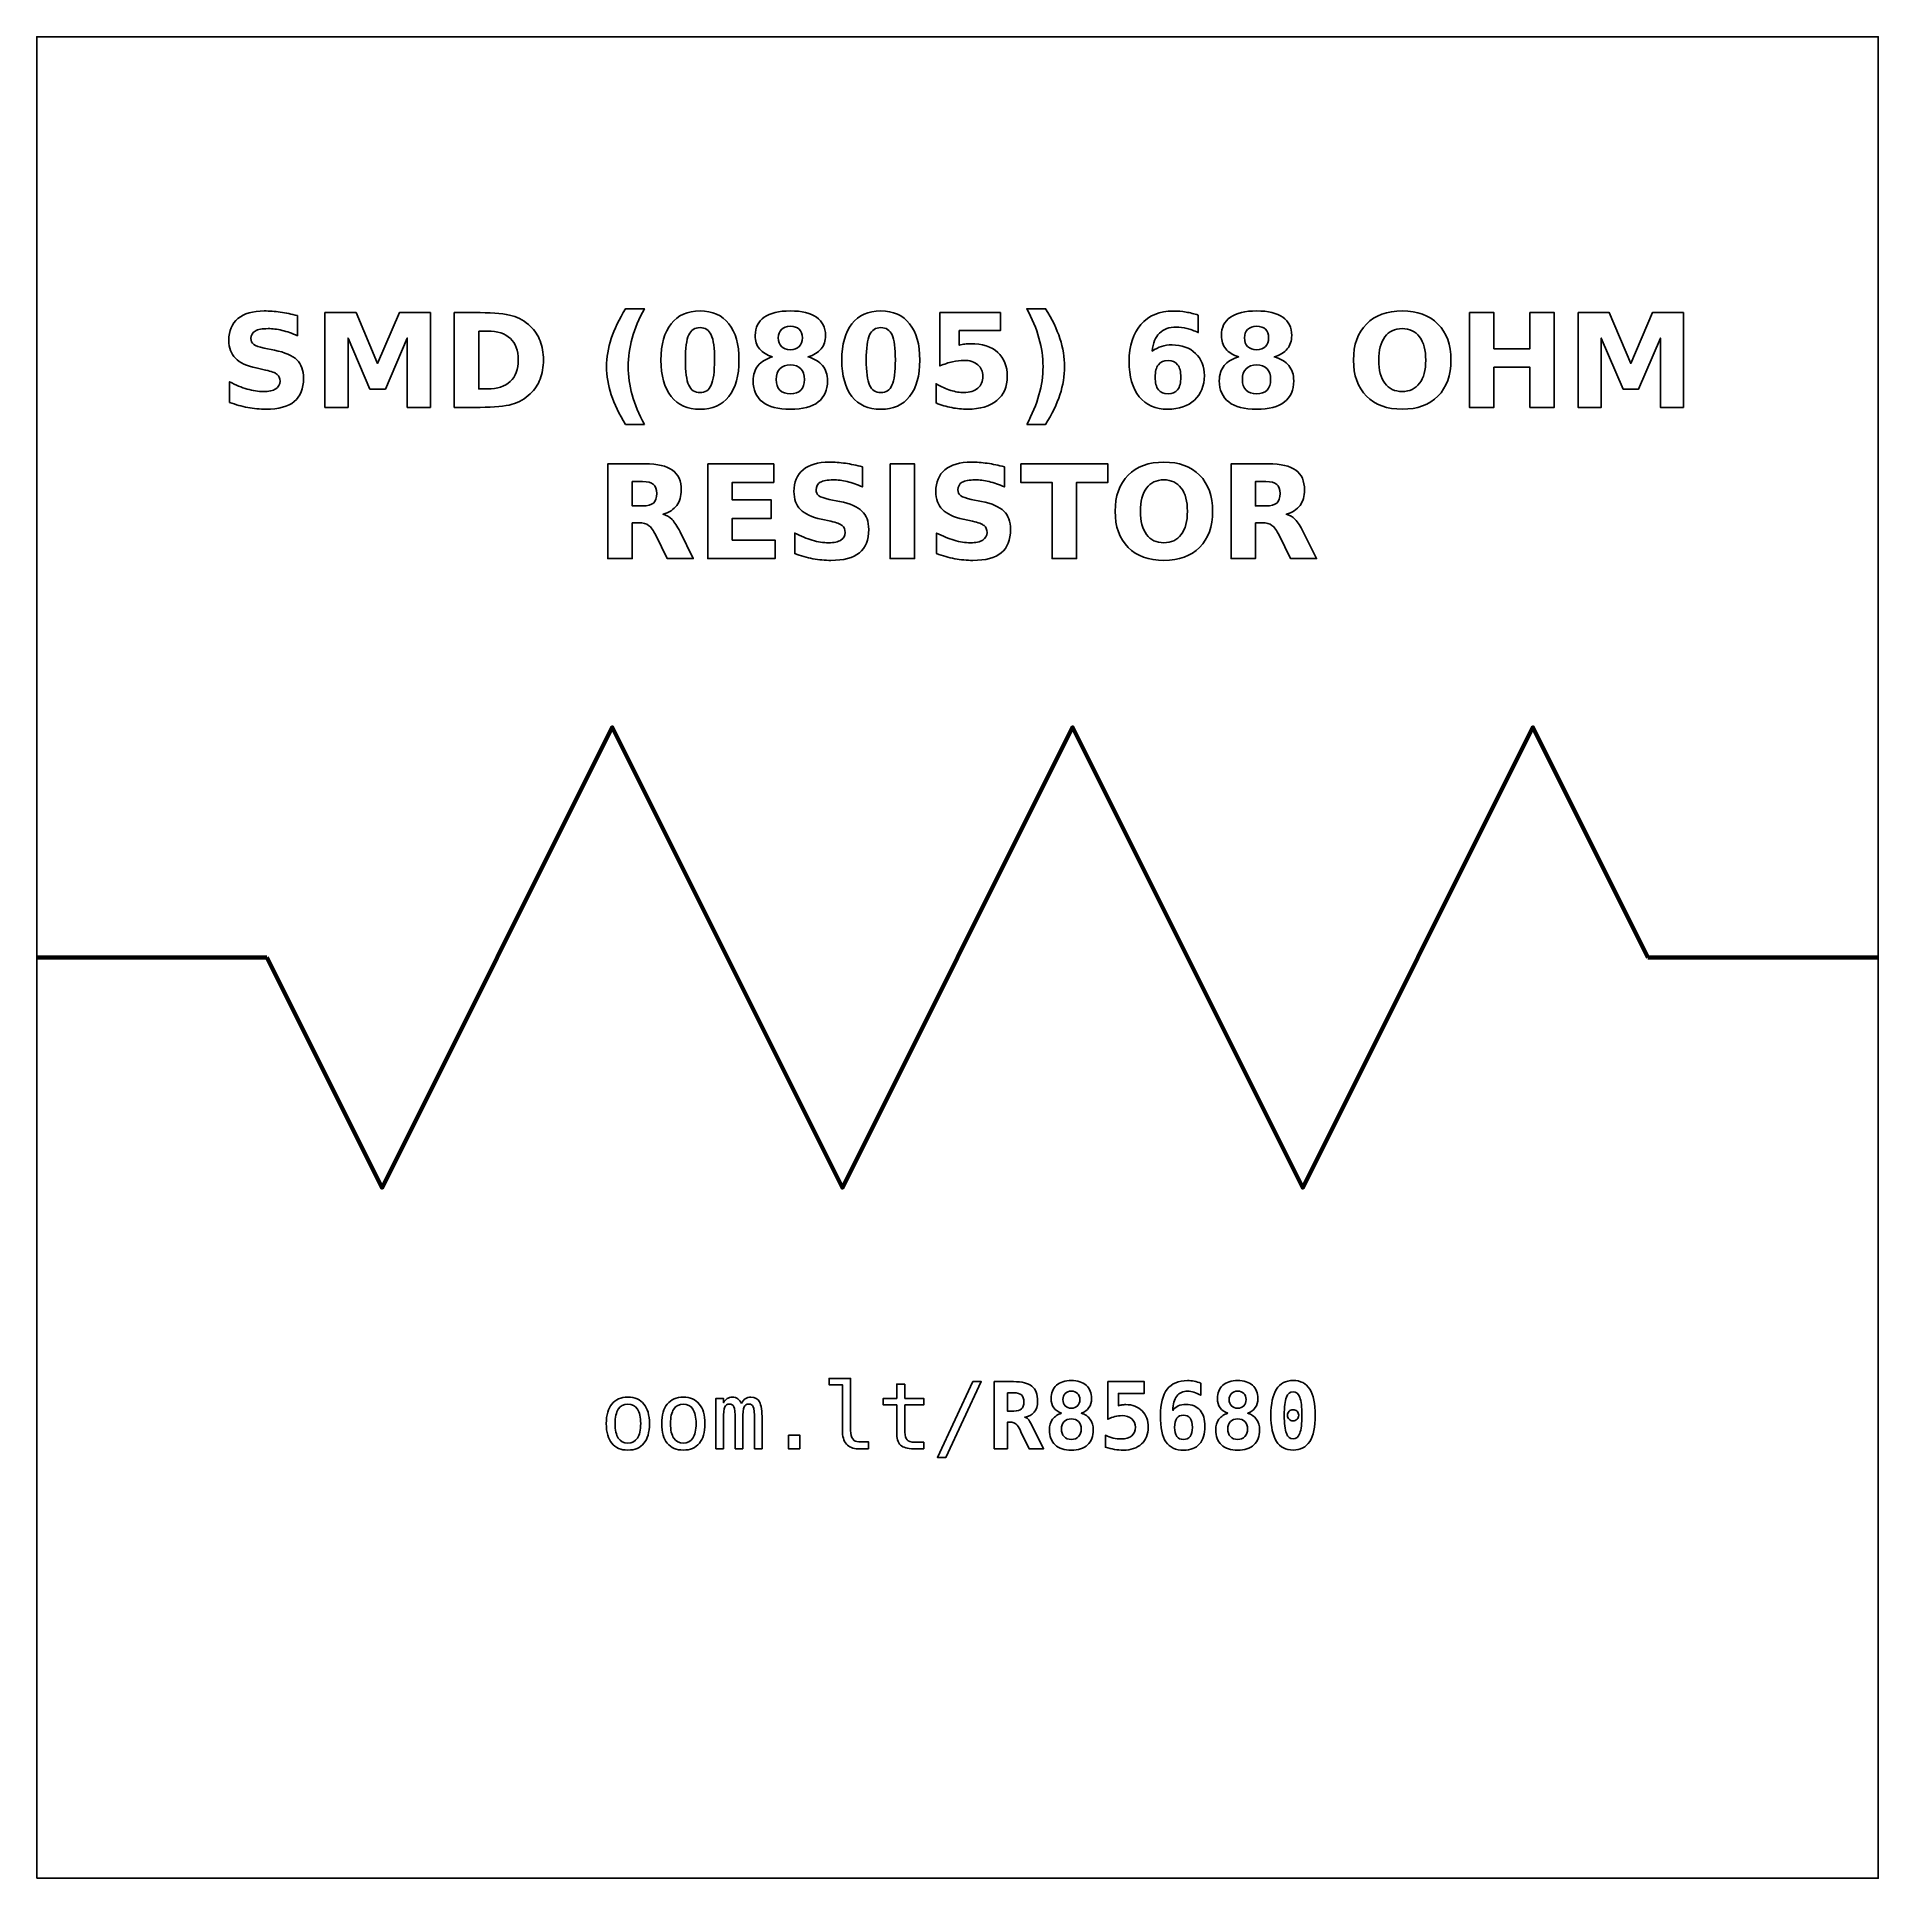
# Model space of a CAD drawing. Header units: centimetres. Extents: x -11.5 to -9.5, y -15.85 to -13.85.
import ezdxf

# ---------------------------------------------------------------- set-up
doc = ezdxf.new("R2010")
doc.units = ezdxf.units.CM
doc.header["$MEASUREMENT"] = 0
doc.layers.add('Layer 1', color=7, linetype='Continuous')

msp = doc.modelspace()

# ---------------------------------------------------------------- linework, layer by layer
at = {"layer": 'Layer 1', "color": 7}
msp.add_lwpolyline([(-11.5, -15.85), (-9.5, -15.85), (-9.5, -13.85), (-11.5, -13.85), (-11.5, -15.85)], close=True, dxfattribs=at)
at = {"layer": 'Layer 1', "color": 250}
for points, knots in [([(-11.21704, -14.15284), (-11.21704, -14.15284), (-11.21704, -14.17459), (-11.21704, -14.17459), (-11.21704, -14.17459), (-11.22269, -14.17207), (-11.22821, -14.17017), (-11.23357, -14.16888), (-11.23357, -14.16888), (-11.23896, -14.16758), (-11.24404, -14.16695), (-11.24881, -14.16695), (-11.24881, -14.16695), (-11.25514, -14.16695), (-11.25984, -14.16782), (-11.26288, -14.16956), (-11.26288, -14.16956), (-11.26591, -14.17132), (-11.26742, -14.17403), (-11.26742, -14.1777), (-11.26742, -14.1777), (-11.26742, -14.18045), (-11.26641, -14.18261), (-11.26436, -14.18414), (-11.26436, -14.18414), (-11.26231, -14.18567), (-11.2586, -14.18701), (-11.25321, -14.18811), (-11.25321, -14.18811), (-11.25321, -14.18811), (-11.24192, -14.19037), (-11.24192, -14.19037), (-11.24192, -14.19037), (-11.23047, -14.19268), (-11.22236, -14.19616), (-11.21754, -14.20086), (-11.21754, -14.20086), (-11.21271, -14.20554), (-11.21029, -14.2122), (-11.21029, -14.22083), (-11.21029, -14.22083), (-11.21029, -14.23219), (-11.21365, -14.24063), (-11.22038, -14.24616), (-11.22038, -14.24616), (-11.22711, -14.25168), (-11.23738, -14.25446), (-11.25121, -14.25446), (-11.25121, -14.25446), (-11.25775, -14.25446), (-11.26429, -14.25385), (-11.27085, -14.2526), (-11.27085, -14.2526), (-11.27741, -14.25135), (-11.284, -14.24952), (-11.29056, -14.2471), (-11.29056, -14.2471), (-11.29056, -14.2471), (-11.29056, -14.22471), (-11.29056, -14.22471), (-11.29056, -14.22471), (-11.284, -14.22819), (-11.27765, -14.23082), (-11.27151, -14.23259), (-11.27151, -14.23259), (-11.26537, -14.23435), (-11.25947, -14.23524), (-11.25378, -14.23524), (-11.25378, -14.23524), (-11.24799, -14.23524), (-11.24355, -14.23428), (-11.24047, -14.23235), (-11.24047, -14.23235), (-11.23738, -14.23042), (-11.23586, -14.22767), (-11.23586, -14.22407), (-11.23586, -14.22407), (-11.23586, -14.22087), (-11.23689, -14.21838), (-11.23898, -14.21664), (-11.23898, -14.21664), (-11.24108, -14.2149), (-11.24524, -14.21333), (-11.2515, -14.21196), (-11.2515, -14.21196), (-11.2515, -14.21196), (-11.26177, -14.20968), (-11.26177, -14.20968), (-11.26177, -14.20968), (-11.27205, -14.20747), (-11.27958, -14.20397), (-11.28433, -14.19914), (-11.28433, -14.19914), (-11.28908, -14.19432), (-11.29145, -14.18781), (-11.29145, -14.17965), (-11.29145, -14.17965), (-11.29145, -14.16939), (-11.28814, -14.16151), (-11.28153, -14.15601), (-11.28153, -14.15601), (-11.27492, -14.15048), (-11.26542, -14.14773), (-11.253, -14.14773), (-11.253, -14.14773), (-11.24736, -14.14773), (-11.24155, -14.14816), (-11.23557, -14.149), (-11.23557, -14.149), (-11.2296, -14.14985), (-11.22342, -14.15112), (-11.21704, -14.15284)], [0, 0, 0, 0, 0.0357143, 0.0357143, 0.0357143, 0.0357143, 0.0714286, 0.0714286, 0.0714286, 0.0714286, 0.1071429, 0.1071429, 0.1071429, 0.1071429, 0.1428571, 0.1428571, 0.1428571, 0.1428571, 0.1785714, 0.1785714, 0.1785714, 0.1785714, 0.2142857, 0.2142857, 0.2142857, 0.2142857, 0.25, 0.25, 0.25, 0.25, 0.2857143, 0.2857143, 0.2857143, 0.2857143, 0.3214286, 0.3214286, 0.3214286, 0.3214286, 0.3571429, 0.3571429, 0.3571429, 0.3571429, 0.3928571, 0.3928571, 0.3928571, 0.3928571, 0.4285714, 0.4285714, 0.4285714, 0.4285714, 0.4642857, 0.4642857, 0.4642857, 0.4642857, 0.5, 0.5, 0.5, 0.5, 0.5357143, 0.5357143, 0.5357143, 0.5357143, 0.5714286, 0.5714286, 0.5714286, 0.5714286, 0.6071429, 0.6071429, 0.6071429, 0.6071429, 0.6428571, 0.6428571, 0.6428571, 0.6428571, 0.6785714, 0.6785714, 0.6785714, 0.6785714, 0.7142857, 0.7142857, 0.7142857, 0.7142857, 0.75, 0.75, 0.75, 0.75, 0.7857143, 0.7857143, 0.7857143, 0.7857143, 0.8214286, 0.8214286, 0.8214286, 0.8214286, 0.8571429, 0.8571429, 0.8571429, 0.8571429, 0.8928571, 0.8928571, 0.8928571, 0.8928571, 0.9285714, 0.9285714, 0.9285714, 0.9285714, 0.9642857, 0.9642857, 0.9642857, 0.9642857, 1, 1, 1, 1]), ([(-11.18701, -14.14959), (-11.18701, -14.14959), (-11.15326, -14.14959), (-11.15326, -14.14959), (-11.15326, -14.14959), (-11.15326, -14.14959), (-11.12981, -14.20465), (-11.12981, -14.20465), (-11.12981, -14.20465), (-11.12981, -14.20465), (-11.10625, -14.14959), (-11.10625, -14.14959), (-11.10625, -14.14959), (-11.10625, -14.14959), (-11.07257, -14.14959), (-11.07257, -14.14959), (-11.07257, -14.14959), (-11.07257, -14.14959), (-11.07257, -14.25246), (-11.07257, -14.25246), (-11.07257, -14.25246), (-11.07257, -14.25246), (-11.09764, -14.25246), (-11.09764, -14.25246), (-11.09764, -14.25246), (-11.09764, -14.25246), (-11.09764, -14.17722), (-11.09764, -14.17722), (-11.09764, -14.17722), (-11.09764, -14.17722), (-11.12135, -14.23268), (-11.12135, -14.23268), (-11.12135, -14.23268), (-11.12135, -14.23268), (-11.13816, -14.23268), (-11.13816, -14.23268), (-11.13816, -14.23268), (-11.13816, -14.23268), (-11.16187, -14.17722), (-11.16187, -14.17722), (-11.16187, -14.17722), (-11.16187, -14.17722), (-11.16187, -14.25246), (-11.16187, -14.25246), (-11.16187, -14.25246), (-11.16187, -14.25246), (-11.18701, -14.25246), (-11.18701, -14.25246), (-11.18701, -14.25246), (-11.18701, -14.25246), (-11.18701, -14.14959), (-11.18701, -14.14959)], [0, 0, 0, 0, 0.0769231, 0.0769231, 0.0769231, 0.0769231, 0.1538462, 0.1538462, 0.1538462, 0.1538462, 0.2307692, 0.2307692, 0.2307692, 0.2307692, 0.3076923, 0.3076923, 0.3076923, 0.3076923, 0.3846154, 0.3846154, 0.3846154, 0.3846154, 0.4615385, 0.4615385, 0.4615385, 0.4615385, 0.5384615, 0.5384615, 0.5384615, 0.5384615, 0.6153846, 0.6153846, 0.6153846, 0.6153846, 0.6923077, 0.6923077, 0.6923077, 0.6923077, 0.7692308, 0.7692308, 0.7692308, 0.7692308, 0.8461538, 0.8461538, 0.8461538, 0.8461538, 0.9230769, 0.9230769, 0.9230769, 0.9230769, 1, 1, 1, 1]), ([(-11.04658, -14.14959), (-11.04658, -14.14959), (-11.01859, -14.14959), (-11.01859, -14.14959), (-11.01859, -14.14959), (-11.00298, -14.14959), (-10.99136, -14.1507), (-10.98372, -14.15293), (-10.98372, -14.15293), (-10.97607, -14.15516), (-10.96951, -14.15893), (-10.96403, -14.16427), (-10.96403, -14.16427), (-10.95921, -14.1689), (-10.95564, -14.17426), (-10.95328, -14.18033), (-10.95328, -14.18033), (-10.95096, -14.18637), (-10.94978, -14.19324), (-10.94978, -14.20093), (-10.94978, -14.20093), (-10.94978, -14.20869), (-10.95096, -14.21561), (-10.95328, -14.2217), (-10.95328, -14.2217), (-10.95564, -14.22779), (-10.95921, -14.23315), (-10.96403, -14.23778), (-10.96403, -14.23778), (-10.96956, -14.24312), (-10.97617, -14.24689), (-10.98388, -14.24912), (-10.98388, -14.24912), (-10.9916, -14.25135), (-11.00317, -14.25246), (-11.01859, -14.25246), (-11.01859, -14.25246), (-11.01859, -14.25246), (-11.04658, -14.25246), (-11.04658, -14.25246), (-11.04658, -14.25246), (-11.04658, -14.25246), (-11.04658, -14.14959), (-11.04658, -14.14959)], [0, 0, 0, 0, 0.0909091, 0.0909091, 0.0909091, 0.0909091, 0.1818182, 0.1818182, 0.1818182, 0.1818182, 0.2727273, 0.2727273, 0.2727273, 0.2727273, 0.3636364, 0.3636364, 0.3636364, 0.3636364, 0.4545455, 0.4545455, 0.4545455, 0.4545455, 0.5454545, 0.5454545, 0.5454545, 0.5454545, 0.6363636, 0.6363636, 0.6363636, 0.6363636, 0.7272727, 0.7272727, 0.7272727, 0.7272727, 0.8181818, 0.8181818, 0.8181818, 0.8181818, 0.9090909, 0.9090909, 0.9090909, 0.9090909, 1, 1, 1, 1]), ([(-10.84009, -14.27106), (-10.84009, -14.27106), (-10.86055, -14.27106), (-10.86055, -14.27106), (-10.86055, -14.27106), (-10.86758, -14.25973), (-10.87278, -14.24893), (-10.87612, -14.2387), (-10.87612, -14.2387), (-10.87948, -14.22849), (-10.88115, -14.21836), (-10.88115, -14.20829), (-10.88115, -14.20829), (-10.88115, -14.19823), (-10.87946, -14.18804), (-10.8761, -14.17774), (-10.8761, -14.17774), (-10.87271, -14.16742), (-10.86754, -14.15665), (-10.86055, -14.14538), (-10.86055, -14.14538), (-10.86055, -14.14538), (-10.84009, -14.14538), (-10.84009, -14.14538), (-10.84009, -14.14538), (-10.84597, -14.15627), (-10.85037, -14.16692), (-10.85331, -14.17732), (-10.85331, -14.17732), (-10.85625, -14.18771), (-10.85773, -14.19799), (-10.85773, -14.20815), (-10.85773, -14.20815), (-10.85773, -14.21831), (-10.85627, -14.22859), (-10.85336, -14.23903), (-10.85336, -14.23903), (-10.85044, -14.24945), (-10.84602, -14.26013), (-10.84009, -14.27106)], [0, 0, 0, 0, 0.1, 0.1, 0.1, 0.1, 0.2, 0.2, 0.2, 0.2, 0.3, 0.3, 0.3, 0.3, 0.4, 0.4, 0.4, 0.4, 0.5, 0.5, 0.5, 0.5, 0.6, 0.6, 0.6, 0.6, 0.7, 0.7, 0.7, 0.7, 0.8, 0.8, 0.8, 0.8, 0.9, 0.9, 0.9, 0.9, 1, 1, 1, 1]), ([(-10.73736, -14.20112), (-10.73736, -14.21817), (-10.74103, -14.23132), (-10.74839, -14.24058), (-10.74839, -14.24058), (-10.75573, -14.24983), (-10.76617, -14.25446), (-10.77967, -14.25446), (-10.77967, -14.25446), (-10.79322, -14.25446), (-10.80368, -14.24983), (-10.81102, -14.24058), (-10.81102, -14.24058), (-10.81838, -14.23132), (-10.82205, -14.21817), (-10.82205, -14.20112), (-10.82205, -14.20112), (-10.82205, -14.18405), (-10.81838, -14.17087), (-10.81102, -14.16161), (-10.81102, -14.16161), (-10.80368, -14.15237), (-10.79322, -14.14773), (-10.77967, -14.14773), (-10.77967, -14.14773), (-10.76617, -14.14773), (-10.75573, -14.15237), (-10.74839, -14.16161), (-10.74839, -14.16161), (-10.74103, -14.17087), (-10.73736, -14.18405), (-10.73736, -14.20112)], [0, 0, 0, 0, 0.125, 0.125, 0.125, 0.125, 0.25, 0.25, 0.25, 0.25, 0.375, 0.375, 0.375, 0.375, 0.5, 0.5, 0.5, 0.5, 0.625, 0.625, 0.625, 0.625, 0.75, 0.75, 0.75, 0.75, 0.875, 0.875, 0.875, 0.875, 1, 1, 1, 1]), ([(-10.70086, -14.19769), (-10.70709, -14.1958), (-10.7118, -14.19291), (-10.71497, -14.18901), (-10.71497, -14.18901), (-10.71815, -14.1851), (-10.71972, -14.18024), (-10.71972, -14.1744), (-10.71972, -14.1744), (-10.71972, -14.16572), (-10.71648, -14.15909), (-10.71001, -14.15455), (-10.71001, -14.15455), (-10.70354, -14.15001), (-10.69402, -14.14773), (-10.68148, -14.14773), (-10.68148, -14.14773), (-10.66904, -14.14773), (-10.65956, -14.14999), (-10.65309, -14.15453), (-10.65309, -14.15453), (-10.64663, -14.15905), (-10.64338, -14.16568), (-10.64338, -14.1744), (-10.64338, -14.1744), (-10.64338, -14.18024), (-10.64498, -14.1851), (-10.64815, -14.18901), (-10.64815, -14.18901), (-10.65135, -14.19291), (-10.65608, -14.1958), (-10.66231, -14.19769), (-10.66231, -14.19769), (-10.65533, -14.19961), (-10.65006, -14.20274), (-10.64651, -14.20709), (-10.64651, -14.20709), (-10.64296, -14.21142), (-10.64117, -14.2169), (-10.64117, -14.22353), (-10.64117, -14.22353), (-10.64117, -14.23372), (-10.64456, -14.24143), (-10.65133, -14.24663), (-10.65133, -14.24663), (-10.6581, -14.25185), (-10.66817, -14.25446), (-10.68148, -14.25446), (-10.68148, -14.25446), (-10.69486, -14.25446), (-10.70495, -14.25185), (-10.71177, -14.24663), (-10.71177, -14.24663), (-10.71859, -14.24143), (-10.722, -14.23372), (-10.722, -14.22353), (-10.722, -14.22353), (-10.722, -14.2169), (-10.72021, -14.21142), (-10.71666, -14.20709), (-10.71666, -14.20709), (-10.71311, -14.20274), (-10.70784, -14.19961), (-10.70086, -14.19769)], [0, 0, 0, 0, 0.0625, 0.0625, 0.0625, 0.0625, 0.125, 0.125, 0.125, 0.125, 0.1875, 0.1875, 0.1875, 0.1875, 0.25, 0.25, 0.25, 0.25, 0.3125, 0.3125, 0.3125, 0.3125, 0.375, 0.375, 0.375, 0.375, 0.4375, 0.4375, 0.4375, 0.4375, 0.5, 0.5, 0.5, 0.5, 0.5625, 0.5625, 0.5625, 0.5625, 0.625, 0.625, 0.625, 0.625, 0.6875, 0.6875, 0.6875, 0.6875, 0.75, 0.75, 0.75, 0.75, 0.8125, 0.8125, 0.8125, 0.8125, 0.875, 0.875, 0.875, 0.875, 0.9375, 0.9375, 0.9375, 0.9375, 1, 1, 1, 1]), ([(-10.54098, -14.20112), (-10.54098, -14.21817), (-10.54465, -14.23132), (-10.55201, -14.24058), (-10.55201, -14.24058), (-10.55935, -14.24983), (-10.56979, -14.25446), (-10.58329, -14.25446), (-10.58329, -14.25446), (-10.59684, -14.25446), (-10.6073, -14.24983), (-10.61464, -14.24058), (-10.61464, -14.24058), (-10.622, -14.23132), (-10.62567, -14.21817), (-10.62567, -14.20112), (-10.62567, -14.20112), (-10.62567, -14.18405), (-10.622, -14.17087), (-10.61464, -14.16161), (-10.61464, -14.16161), (-10.6073, -14.15237), (-10.59684, -14.14773), (-10.58329, -14.14773), (-10.58329, -14.14773), (-10.56979, -14.14773), (-10.55935, -14.15237), (-10.55201, -14.16161), (-10.55201, -14.16161), (-10.54465, -14.17087), (-10.54098, -14.18405), (-10.54098, -14.20112)], [0, 0, 0, 0, 0.125, 0.125, 0.125, 0.125, 0.25, 0.25, 0.25, 0.25, 0.375, 0.375, 0.375, 0.375, 0.5, 0.5, 0.5, 0.5, 0.625, 0.625, 0.625, 0.625, 0.75, 0.75, 0.75, 0.75, 0.875, 0.875, 0.875, 0.875, 1, 1, 1, 1]), ([(-10.51927, -14.14959), (-10.51927, -14.14959), (-10.45333, -14.14959), (-10.45333, -14.14959), (-10.45333, -14.14959), (-10.45333, -14.14959), (-10.45333, -14.16909), (-10.45333, -14.16909), (-10.45333, -14.16909), (-10.45333, -14.16909), (-10.49813, -14.16909), (-10.49813, -14.16909), (-10.49813, -14.16909), (-10.49813, -14.16909), (-10.49813, -14.18501), (-10.49813, -14.18501), (-10.49813, -14.18501), (-10.49611, -14.18447), (-10.49408, -14.18405), (-10.49204, -14.18374), (-10.49204, -14.18374), (-10.48999, -14.18343), (-10.48785, -14.18329), (-10.48566, -14.18329), (-10.48566, -14.18329), (-10.47311, -14.18329), (-10.46335, -14.18642), (-10.45636, -14.1927), (-10.45636, -14.1927), (-10.44938, -14.19896), (-10.4459, -14.2077), (-10.4459, -14.2189), (-10.4459, -14.2189), (-10.4459, -14.23002), (-10.44971, -14.23873), (-10.4573, -14.24503), (-10.4573, -14.24503), (-10.4649, -14.25131), (-10.47546, -14.25446), (-10.48896, -14.25446), (-10.48896, -14.25446), (-10.49479, -14.25446), (-10.50058, -14.25389), (-10.50629, -14.25277), (-10.50629, -14.25277), (-10.51201, -14.25164), (-10.5177, -14.24994), (-10.52334, -14.24764), (-10.52334, -14.24764), (-10.52334, -14.24764), (-10.52334, -14.22675), (-10.52334, -14.22675), (-10.52334, -14.22675), (-10.51774, -14.22998), (-10.51243, -14.23238), (-10.5074, -14.23397), (-10.5074, -14.23397), (-10.50236, -14.2356), (-10.49761, -14.2364), (-10.49317, -14.2364), (-10.49317, -14.2364), (-10.48672, -14.2364), (-10.48167, -14.23482), (-10.47797, -14.23167), (-10.47797, -14.23167), (-10.47428, -14.22854), (-10.47242, -14.22429), (-10.47242, -14.2189), (-10.47242, -14.2189), (-10.47242, -14.21349), (-10.47428, -14.20923), (-10.47797, -14.20611), (-10.47797, -14.20611), (-10.48167, -14.20298), (-10.48672, -14.20143), (-10.49317, -14.20143), (-10.49317, -14.20143), (-10.49698, -14.20143), (-10.50105, -14.20192), (-10.50535, -14.20291), (-10.50535, -14.20291), (-10.50968, -14.20389), (-10.51431, -14.20542), (-10.51927, -14.20749), (-10.51927, -14.20749), (-10.51927, -14.20749), (-10.51927, -14.14959), (-10.51927, -14.14959)], [0, 0, 0, 0, 0.0454545, 0.0454545, 0.0454545, 0.0454545, 0.0909091, 0.0909091, 0.0909091, 0.0909091, 0.1363636, 0.1363636, 0.1363636, 0.1363636, 0.1818182, 0.1818182, 0.1818182, 0.1818182, 0.2272727, 0.2272727, 0.2272727, 0.2272727, 0.2727273, 0.2727273, 0.2727273, 0.2727273, 0.3181818, 0.3181818, 0.3181818, 0.3181818, 0.3636364, 0.3636364, 0.3636364, 0.3636364, 0.4090909, 0.4090909, 0.4090909, 0.4090909, 0.4545455, 0.4545455, 0.4545455, 0.4545455, 0.5, 0.5, 0.5, 0.5, 0.5454545, 0.5454545, 0.5454545, 0.5454545, 0.5909091, 0.5909091, 0.5909091, 0.5909091, 0.6363636, 0.6363636, 0.6363636, 0.6363636, 0.6818182, 0.6818182, 0.6818182, 0.6818182, 0.7272727, 0.7272727, 0.7272727, 0.7272727, 0.7727273, 0.7727273, 0.7727273, 0.7727273, 0.8181818, 0.8181818, 0.8181818, 0.8181818, 0.8636364, 0.8636364, 0.8636364, 0.8636364, 0.9090909, 0.9090909, 0.9090909, 0.9090909, 0.9545455, 0.9545455, 0.9545455, 0.9545455, 1, 1, 1, 1]), ([(-10.42475, -14.27106), (-10.41887, -14.26013), (-10.41445, -14.24945), (-10.41151, -14.23903), (-10.41151, -14.23903), (-10.40857, -14.22859), (-10.40711, -14.21831), (-10.40711, -14.20815), (-10.40711, -14.20815), (-10.40711, -14.19799), (-10.40857, -14.18771), (-10.41151, -14.17732), (-10.41151, -14.17732), (-10.41445, -14.16692), (-10.41887, -14.15627), (-10.42475, -14.14538), (-10.42475, -14.14538), (-10.42475, -14.14538), (-10.40429, -14.14538), (-10.40429, -14.14538), (-10.40429, -14.14538), (-10.39731, -14.15665), (-10.39213, -14.16742), (-10.38874, -14.17774), (-10.38874, -14.17774), (-10.38538, -14.18804), (-10.38369, -14.19823), (-10.38369, -14.20829), (-10.38369, -14.20829), (-10.38369, -14.21836), (-10.38536, -14.22849), (-10.38872, -14.2387), (-10.38872, -14.2387), (-10.39206, -14.24893), (-10.39726, -14.25973), (-10.40429, -14.27106), (-10.40429, -14.27106), (-10.40429, -14.27106), (-10.42475, -14.27106), (-10.42475, -14.27106)], [0, 0, 0, 0, 0.1, 0.1, 0.1, 0.1, 0.2, 0.2, 0.2, 0.2, 0.3, 0.3, 0.3, 0.3, 0.4, 0.4, 0.4, 0.4, 0.5, 0.5, 0.5, 0.5, 0.6, 0.6, 0.6, 0.6, 0.7, 0.7, 0.7, 0.7, 0.8, 0.8, 0.8, 0.8, 0.9, 0.9, 0.9, 0.9, 1, 1, 1, 1]), ([(-10.23858, -14.15227), (-10.23858, -14.15227), (-10.23858, -14.1713), (-10.23858, -14.1713), (-10.23858, -14.1713), (-10.24295, -14.16923), (-10.24704, -14.1677), (-10.2509, -14.16671), (-10.2509, -14.16671), (-10.25476, -14.16572), (-10.25854, -14.16523), (-10.26221, -14.16523), (-10.26221, -14.16523), (-10.27012, -14.16523), (-10.27625, -14.16742), (-10.28067, -14.17182), (-10.28067, -14.17182), (-10.28507, -14.17619), (-10.28766, -14.1827), (-10.28839, -14.19134), (-10.28839, -14.19134), (-10.28536, -14.1891), (-10.28206, -14.18741), (-10.27853, -14.18628), (-10.27853, -14.18628), (-10.27501, -14.18515), (-10.27115, -14.18459), (-10.26696, -14.18459), (-10.26696, -14.18459), (-10.25645, -14.18459), (-10.24796, -14.18767), (-10.24152, -14.19383), (-10.24152, -14.19383), (-10.23505, -14.19997), (-10.23183, -14.20803), (-10.23183, -14.21801), (-10.23183, -14.21801), (-10.23183, -14.22904), (-10.23543, -14.23786), (-10.24265, -14.24451), (-10.24265, -14.24451), (-10.24984, -14.25114), (-10.25953, -14.25446), (-10.27164, -14.25446), (-10.27164, -14.25446), (-10.285, -14.25446), (-10.29535, -14.24994), (-10.30269, -14.24091), (-10.30269, -14.24091), (-10.31, -14.2319), (-10.31367, -14.21909), (-10.31367, -14.20251), (-10.31367, -14.20251), (-10.31367, -14.18553), (-10.30939, -14.17217), (-10.30083, -14.16246), (-10.30083, -14.16246), (-10.29225, -14.15274), (-10.28051, -14.14787), (-10.26558, -14.14787), (-10.26558, -14.14787), (-10.26085, -14.14787), (-10.25626, -14.14825), (-10.25179, -14.14898), (-10.25179, -14.14898), (-10.24735, -14.14971), (-10.24295, -14.15081), (-10.23858, -14.15227)], [0, 0, 0, 0, 0.0588235, 0.0588235, 0.0588235, 0.0588235, 0.1176471, 0.1176471, 0.1176471, 0.1176471, 0.1764706, 0.1764706, 0.1764706, 0.1764706, 0.2352941, 0.2352941, 0.2352941, 0.2352941, 0.2941176, 0.2941176, 0.2941176, 0.2941176, 0.3529412, 0.3529412, 0.3529412, 0.3529412, 0.4117647, 0.4117647, 0.4117647, 0.4117647, 0.4705882, 0.4705882, 0.4705882, 0.4705882, 0.5294118, 0.5294118, 0.5294118, 0.5294118, 0.5882353, 0.5882353, 0.5882353, 0.5882353, 0.6470588, 0.6470588, 0.6470588, 0.6470588, 0.7058824, 0.7058824, 0.7058824, 0.7058824, 0.7647059, 0.7647059, 0.7647059, 0.7647059, 0.8235294, 0.8235294, 0.8235294, 0.8235294, 0.8823529, 0.8823529, 0.8823529, 0.8823529, 0.9411765, 0.9411765, 0.9411765, 0.9411765, 1, 1, 1, 1]), ([(-10.19448, -14.19769), (-10.20071, -14.1958), (-10.20542, -14.19291), (-10.20859, -14.18901), (-10.20859, -14.18901), (-10.21177, -14.1851), (-10.21334, -14.18024), (-10.21334, -14.1744), (-10.21334, -14.1744), (-10.21334, -14.16572), (-10.2101, -14.15909), (-10.20363, -14.15455), (-10.20363, -14.15455), (-10.19716, -14.15001), (-10.18764, -14.14773), (-10.1751, -14.14773), (-10.1751, -14.14773), (-10.16266, -14.14773), (-10.15318, -14.14999), (-10.14671, -14.15453), (-10.14671, -14.15453), (-10.14025, -14.15905), (-10.137, -14.16568), (-10.137, -14.1744), (-10.137, -14.1744), (-10.137, -14.18024), (-10.1386, -14.1851), (-10.14177, -14.18901), (-10.14177, -14.18901), (-10.14497, -14.19291), (-10.1497, -14.1958), (-10.15593, -14.19769), (-10.15593, -14.19769), (-10.14895, -14.19961), (-10.14368, -14.20274), (-10.14013, -14.20709), (-10.14013, -14.20709), (-10.13658, -14.21142), (-10.13479, -14.2169), (-10.13479, -14.22353), (-10.13479, -14.22353), (-10.13479, -14.23372), (-10.13818, -14.24143), (-10.14495, -14.24663), (-10.14495, -14.24663), (-10.15172, -14.25185), (-10.16179, -14.25446), (-10.1751, -14.25446), (-10.1751, -14.25446), (-10.18848, -14.25446), (-10.19857, -14.25185), (-10.20539, -14.24663), (-10.20539, -14.24663), (-10.21221, -14.24143), (-10.21562, -14.23372), (-10.21562, -14.22353), (-10.21562, -14.22353), (-10.21562, -14.2169), (-10.21383, -14.21142), (-10.21028, -14.20709), (-10.21028, -14.20709), (-10.20673, -14.20274), (-10.20146, -14.19961), (-10.19448, -14.19769)], [0, 0, 0, 0, 0.0625, 0.0625, 0.0625, 0.0625, 0.125, 0.125, 0.125, 0.125, 0.1875, 0.1875, 0.1875, 0.1875, 0.25, 0.25, 0.25, 0.25, 0.3125, 0.3125, 0.3125, 0.3125, 0.375, 0.375, 0.375, 0.375, 0.4375, 0.4375, 0.4375, 0.4375, 0.5, 0.5, 0.5, 0.5, 0.5625, 0.5625, 0.5625, 0.5625, 0.625, 0.625, 0.625, 0.625, 0.6875, 0.6875, 0.6875, 0.6875, 0.75, 0.75, 0.75, 0.75, 0.8125, 0.8125, 0.8125, 0.8125, 0.875, 0.875, 0.875, 0.875, 0.9375, 0.9375, 0.9375, 0.9375, 1, 1, 1, 1]), ([(-10.01696, -14.14773), (-10.00043, -14.14773), (-9.98747, -14.15246), (-9.97811, -14.16194), (-9.97811, -14.16194), (-9.96873, -14.17139), (-9.96405, -14.18444), (-9.96405, -14.20112), (-9.96405, -14.20112), (-9.96405, -14.21775), (-9.96873, -14.2308), (-9.97811, -14.24025), (-9.97811, -14.24025), (-9.98747, -14.24973), (-10.00043, -14.25446), (-10.01696, -14.25446), (-10.01696, -14.25446), (-10.03345, -14.25446), (-10.04638, -14.24973), (-10.05579, -14.24025), (-10.05579, -14.24025), (-10.06517, -14.2308), (-10.06988, -14.21775), (-10.06988, -14.20112), (-10.06988, -14.20112), (-10.06988, -14.18444), (-10.06517, -14.17139), (-10.05579, -14.16194), (-10.05579, -14.16194), (-10.04638, -14.15246), (-10.03345, -14.14773), (-10.01696, -14.14773)], [0, 0, 0, 0, 0.125, 0.125, 0.125, 0.125, 0.25, 0.25, 0.25, 0.25, 0.375, 0.375, 0.375, 0.375, 0.5, 0.5, 0.5, 0.5, 0.625, 0.625, 0.625, 0.625, 0.75, 0.75, 0.75, 0.75, 0.875, 0.875, 0.875, 0.875, 1, 1, 1, 1]), ([(-9.94398, -14.14959), (-9.94398, -14.14959), (-9.91745, -14.14959), (-9.91745, -14.14959), (-9.91745, -14.14959), (-9.91745, -14.14959), (-9.91745, -14.1888), (-9.91745, -14.1888), (-9.91745, -14.1888), (-9.91745, -14.1888), (-9.87832, -14.1888), (-9.87832, -14.1888), (-9.87832, -14.1888), (-9.87832, -14.1888), (-9.87832, -14.14959), (-9.87832, -14.14959), (-9.87832, -14.14959), (-9.87832, -14.14959), (-9.85179, -14.14959), (-9.85179, -14.14959), (-9.85179, -14.14959), (-9.85179, -14.14959), (-9.85179, -14.25246), (-9.85179, -14.25246), (-9.85179, -14.25246), (-9.85179, -14.25246), (-9.87832, -14.25246), (-9.87832, -14.25246), (-9.87832, -14.25246), (-9.87832, -14.25246), (-9.87832, -14.20886), (-9.87832, -14.20886), (-9.87832, -14.20886), (-9.87832, -14.20886), (-9.91745, -14.20886), (-9.91745, -14.20886), (-9.91745, -14.20886), (-9.91745, -14.20886), (-9.91745, -14.25246), (-9.91745, -14.25246), (-9.91745, -14.25246), (-9.91745, -14.25246), (-9.94398, -14.25246), (-9.94398, -14.25246), (-9.94398, -14.25246), (-9.94398, -14.25246), (-9.94398, -14.14959), (-9.94398, -14.14959)], [0, 0, 0, 0, 0.0833333, 0.0833333, 0.0833333, 0.0833333, 0.1666667, 0.1666667, 0.1666667, 0.1666667, 0.25, 0.25, 0.25, 0.25, 0.3333333, 0.3333333, 0.3333333, 0.3333333, 0.4166667, 0.4166667, 0.4166667, 0.4166667, 0.5, 0.5, 0.5, 0.5, 0.5833333, 0.5833333, 0.5833333, 0.5833333, 0.6666667, 0.6666667, 0.6666667, 0.6666667, 0.75, 0.75, 0.75, 0.75, 0.8333333, 0.8333333, 0.8333333, 0.8333333, 0.9166667, 0.9166667, 0.9166667, 0.9166667, 1, 1, 1, 1]), ([(-9.82589, -14.14959), (-9.82589, -14.14959), (-9.79214, -14.14959), (-9.79214, -14.14959), (-9.79214, -14.14959), (-9.79214, -14.14959), (-9.76869, -14.20465), (-9.76869, -14.20465), (-9.76869, -14.20465), (-9.76869, -14.20465), (-9.74513, -14.14959), (-9.74513, -14.14959), (-9.74513, -14.14959), (-9.74513, -14.14959), (-9.71145, -14.14959), (-9.71145, -14.14959), (-9.71145, -14.14959), (-9.71145, -14.14959), (-9.71145, -14.25246), (-9.71145, -14.25246), (-9.71145, -14.25246), (-9.71145, -14.25246), (-9.73652, -14.25246), (-9.73652, -14.25246), (-9.73652, -14.25246), (-9.73652, -14.25246), (-9.73652, -14.17722), (-9.73652, -14.17722), (-9.73652, -14.17722), (-9.73652, -14.17722), (-9.76023, -14.23268), (-9.76023, -14.23268), (-9.76023, -14.23268), (-9.76023, -14.23268), (-9.77704, -14.23268), (-9.77704, -14.23268), (-9.77704, -14.23268), (-9.77704, -14.23268), (-9.80075, -14.17722), (-9.80075, -14.17722), (-9.80075, -14.17722), (-9.80075, -14.17722), (-9.80075, -14.25246), (-9.80075, -14.25246), (-9.80075, -14.25246), (-9.80075, -14.25246), (-9.82589, -14.25246), (-9.82589, -14.25246), (-9.82589, -14.25246), (-9.82589, -14.25246), (-9.82589, -14.14959), (-9.82589, -14.14959)], [0, 0, 0, 0, 0.0769231, 0.0769231, 0.0769231, 0.0769231, 0.1538462, 0.1538462, 0.1538462, 0.1538462, 0.2307692, 0.2307692, 0.2307692, 0.2307692, 0.3076923, 0.3076923, 0.3076923, 0.3076923, 0.3846154, 0.3846154, 0.3846154, 0.3846154, 0.4615385, 0.4615385, 0.4615385, 0.4615385, 0.5384615, 0.5384615, 0.5384615, 0.5384615, 0.6153846, 0.6153846, 0.6153846, 0.6153846, 0.6923077, 0.6923077, 0.6923077, 0.6923077, 0.7692308, 0.7692308, 0.7692308, 0.7692308, 0.8461538, 0.8461538, 0.8461538, 0.8461538, 0.9230769, 0.9230769, 0.9230769, 0.9230769, 1, 1, 1, 1]), ([(-11.02005, -14.16965), (-11.02005, -14.16965), (-11.02005, -14.2324), (-11.02005, -14.2324), (-11.02005, -14.2324), (-11.02005, -14.2324), (-11.01055, -14.2324), (-11.01055, -14.2324), (-11.01055, -14.2324), (-10.99971, -14.2324), (-10.99143, -14.22972), (-10.98572, -14.22433), (-10.98572, -14.22433), (-10.98, -14.21897), (-10.97713, -14.21116), (-10.97713, -14.20093), (-10.97713, -14.20093), (-10.97713, -14.19072), (-10.97998, -14.18296), (-10.98567, -14.17765), (-10.98567, -14.17765), (-10.99136, -14.17231), (-10.99966, -14.16965), (-11.01055, -14.16965), (-11.01055, -14.16965), (-11.01055, -14.16965), (-11.02005, -14.16965), (-11.02005, -14.16965)], [0, 0, 0, 0, 0.1428571, 0.1428571, 0.1428571, 0.1428571, 0.2857143, 0.2857143, 0.2857143, 0.2857143, 0.4285714, 0.4285714, 0.4285714, 0.4285714, 0.5714286, 0.5714286, 0.5714286, 0.5714286, 0.7142857, 0.7142857, 0.7142857, 0.7142857, 0.8571429, 0.8571429, 0.8571429, 0.8571429, 1, 1, 1, 1]), ([(-10.76389, -14.20093), (-10.76389, -14.18807), (-10.76509, -14.17901), (-10.76751, -14.17374), (-10.76751, -14.17374), (-10.76991, -14.1685), (-10.77398, -14.16587), (-10.77967, -14.16587), (-10.77967, -14.16587), (-10.78536, -14.16587), (-10.78943, -14.1685), (-10.79188, -14.17374), (-10.79188, -14.17374), (-10.7943, -14.17901), (-10.79552, -14.18807), (-10.79552, -14.20093), (-10.79552, -14.20093), (-10.79552, -14.21391), (-10.7943, -14.22309), (-10.79188, -14.2284), (-10.79188, -14.2284), (-10.78943, -14.23374), (-10.78536, -14.2364), (-10.77967, -14.2364), (-10.77967, -14.2364), (-10.77403, -14.2364), (-10.76998, -14.23374), (-10.76753, -14.2284), (-10.76753, -14.2284), (-10.76511, -14.22309), (-10.76389, -14.21391), (-10.76389, -14.20093)], [0, 0, 0, 0, 0.125, 0.125, 0.125, 0.125, 0.25, 0.25, 0.25, 0.25, 0.375, 0.375, 0.375, 0.375, 0.5, 0.5, 0.5, 0.5, 0.625, 0.625, 0.625, 0.625, 0.75, 0.75, 0.75, 0.75, 0.875, 0.875, 0.875, 0.875, 1, 1, 1, 1]), ([(-10.69465, -14.17708), (-10.69465, -14.18118), (-10.69352, -14.18433), (-10.69124, -14.18651), (-10.69124, -14.18651), (-10.68896, -14.18873), (-10.68571, -14.18983), (-10.68148, -14.18983), (-10.68148, -14.18983), (-10.67734, -14.18983), (-10.67414, -14.18873), (-10.67191, -14.18651), (-10.67191, -14.18651), (-10.66965, -14.18433), (-10.66852, -14.18118), (-10.66852, -14.17708), (-10.66852, -14.17708), (-10.66852, -14.17299), (-10.66965, -14.16986), (-10.67191, -14.16768), (-10.67191, -14.16768), (-10.67414, -14.16549), (-10.67734, -14.16441), (-10.68148, -14.16441), (-10.68148, -14.16441), (-10.68571, -14.16441), (-10.68896, -14.16551), (-10.69124, -14.16772), (-10.69124, -14.16772), (-10.69352, -14.16991), (-10.69465, -14.17304), (-10.69465, -14.17708)], [0, 0, 0, 0, 0.125, 0.125, 0.125, 0.125, 0.25, 0.25, 0.25, 0.25, 0.375, 0.375, 0.375, 0.375, 0.5, 0.5, 0.5, 0.5, 0.625, 0.625, 0.625, 0.625, 0.75, 0.75, 0.75, 0.75, 0.875, 0.875, 0.875, 0.875, 1, 1, 1, 1]), ([(-10.56751, -14.20093), (-10.56751, -14.18807), (-10.56871, -14.17901), (-10.57113, -14.17374), (-10.57113, -14.17374), (-10.57353, -14.1685), (-10.5776, -14.16587), (-10.58329, -14.16587), (-10.58329, -14.16587), (-10.58898, -14.16587), (-10.59305, -14.1685), (-10.5955, -14.17374), (-10.5955, -14.17374), (-10.59792, -14.17901), (-10.59914, -14.18807), (-10.59914, -14.20093), (-10.59914, -14.20093), (-10.59914, -14.21391), (-10.59792, -14.22309), (-10.5955, -14.2284), (-10.5955, -14.2284), (-10.59305, -14.23374), (-10.58898, -14.2364), (-10.58329, -14.2364), (-10.58329, -14.2364), (-10.57765, -14.2364), (-10.5736, -14.23374), (-10.57115, -14.2284), (-10.57115, -14.2284), (-10.56873, -14.22309), (-10.56751, -14.21391), (-10.56751, -14.20093)], [0, 0, 0, 0, 0.125, 0.125, 0.125, 0.125, 0.25, 0.25, 0.25, 0.25, 0.375, 0.375, 0.375, 0.375, 0.5, 0.5, 0.5, 0.5, 0.625, 0.625, 0.625, 0.625, 0.75, 0.75, 0.75, 0.75, 0.875, 0.875, 0.875, 0.875, 1, 1, 1, 1]), ([(-10.18827, -14.17708), (-10.18827, -14.18118), (-10.18714, -14.18433), (-10.18486, -14.18651), (-10.18486, -14.18651), (-10.18258, -14.18873), (-10.17933, -14.18983), (-10.1751, -14.18983), (-10.1751, -14.18983), (-10.17096, -14.18983), (-10.16776, -14.18873), (-10.16553, -14.18651), (-10.16553, -14.18651), (-10.16327, -14.18433), (-10.16214, -14.18118), (-10.16214, -14.17708), (-10.16214, -14.17708), (-10.16214, -14.17299), (-10.16327, -14.16986), (-10.16553, -14.16768), (-10.16553, -14.16768), (-10.16776, -14.16549), (-10.17096, -14.16441), (-10.1751, -14.16441), (-10.1751, -14.16441), (-10.17933, -14.16441), (-10.18258, -14.16551), (-10.18486, -14.16772), (-10.18486, -14.16772), (-10.18714, -14.16991), (-10.18827, -14.17304), (-10.18827, -14.17708)], [0, 0, 0, 0, 0.125, 0.125, 0.125, 0.125, 0.25, 0.25, 0.25, 0.25, 0.375, 0.375, 0.375, 0.375, 0.5, 0.5, 0.5, 0.5, 0.625, 0.625, 0.625, 0.625, 0.75, 0.75, 0.75, 0.75, 0.875, 0.875, 0.875, 0.875, 1, 1, 1, 1]), ([(-10.01696, -14.16695), (-10.02505, -14.16695), (-10.03131, -14.16993), (-10.03578, -14.17591), (-10.03578, -14.17591), (-10.04022, -14.18188), (-10.04246, -14.19028), (-10.04246, -14.20112), (-10.04246, -14.20112), (-10.04246, -14.21194), (-10.04022, -14.22031), (-10.03578, -14.22628), (-10.03578, -14.22628), (-10.03131, -14.23226), (-10.02505, -14.23524), (-10.01696, -14.23524), (-10.01696, -14.23524), (-10.00882, -14.23524), (-10.00255, -14.23226), (-9.99808, -14.22628), (-9.99808, -14.22628), (-9.99363, -14.22031), (-9.9914, -14.21194), (-9.9914, -14.20112), (-9.9914, -14.20112), (-9.9914, -14.19028), (-9.99363, -14.18188), (-9.99808, -14.17591), (-9.99808, -14.17591), (-10.00255, -14.16993), (-10.00882, -14.16695), (-10.01696, -14.16695)], [0, 0, 0, 0, 0.125, 0.125, 0.125, 0.125, 0.25, 0.25, 0.25, 0.25, 0.375, 0.375, 0.375, 0.375, 0.5, 0.5, 0.5, 0.5, 0.625, 0.625, 0.625, 0.625, 0.75, 0.75, 0.75, 0.75, 0.875, 0.875, 0.875, 0.875, 1, 1, 1, 1]), ([(-10.68148, -14.20643), (-10.68644, -14.20643), (-10.69028, -14.2078), (-10.69293, -14.2105), (-10.69293, -14.2105), (-10.69559, -14.21321), (-10.69693, -14.21709), (-10.69693, -14.22214), (-10.69693, -14.22214), (-10.69693, -14.2272), (-10.69559, -14.23106), (-10.69293, -14.23376), (-10.69293, -14.23376), (-10.69028, -14.23644), (-10.68644, -14.23778), (-10.68148, -14.23778), (-10.68148, -14.23778), (-10.67656, -14.23778), (-10.6728, -14.23644), (-10.67017, -14.23376), (-10.67017, -14.23376), (-10.66756, -14.23106), (-10.66624, -14.2272), (-10.66624, -14.22214), (-10.66624, -14.22214), (-10.66624, -14.21704), (-10.66756, -14.21316), (-10.67017, -14.21046), (-10.67017, -14.21046), (-10.6728, -14.20778), (-10.67656, -14.20643), (-10.68148, -14.20643)], [0, 0, 0, 0, 0.125, 0.125, 0.125, 0.125, 0.25, 0.25, 0.25, 0.25, 0.375, 0.375, 0.375, 0.375, 0.5, 0.5, 0.5, 0.5, 0.625, 0.625, 0.625, 0.625, 0.75, 0.75, 0.75, 0.75, 0.875, 0.875, 0.875, 0.875, 1, 1, 1, 1]), ([(-10.27136, -14.20168), (-10.27602, -14.20168), (-10.2795, -14.20319), (-10.2818, -14.2062), (-10.2818, -14.2062), (-10.28413, -14.20921), (-10.28528, -14.21373), (-10.28528, -14.21972), (-10.28528, -14.21972), (-10.28528, -14.22574), (-10.28413, -14.23026), (-10.2818, -14.23327), (-10.2818, -14.23327), (-10.2795, -14.23628), (-10.27602, -14.23778), (-10.27136, -14.23778), (-10.27136, -14.23778), (-10.26668, -14.23778), (-10.26318, -14.23628), (-10.26087, -14.23327), (-10.26087, -14.23327), (-10.25854, -14.23026), (-10.25739, -14.22574), (-10.25739, -14.21972), (-10.25739, -14.21972), (-10.25739, -14.21373), (-10.25854, -14.20921), (-10.26087, -14.2062), (-10.26087, -14.2062), (-10.26318, -14.20319), (-10.26668, -14.20168), (-10.27136, -14.20168)], [0, 0, 0, 0, 0.125, 0.125, 0.125, 0.125, 0.25, 0.25, 0.25, 0.25, 0.375, 0.375, 0.375, 0.375, 0.5, 0.5, 0.5, 0.5, 0.625, 0.625, 0.625, 0.625, 0.75, 0.75, 0.75, 0.75, 0.875, 0.875, 0.875, 0.875, 1, 1, 1, 1]), ([(-10.1751, -14.20643), (-10.18006, -14.20643), (-10.1839, -14.2078), (-10.18655, -14.2105), (-10.18655, -14.2105), (-10.18921, -14.21321), (-10.19055, -14.21709), (-10.19055, -14.22214), (-10.19055, -14.22214), (-10.19055, -14.2272), (-10.18921, -14.23106), (-10.18655, -14.23376), (-10.18655, -14.23376), (-10.1839, -14.23644), (-10.18006, -14.23778), (-10.1751, -14.23778), (-10.1751, -14.23778), (-10.17018, -14.23778), (-10.16642, -14.23644), (-10.16379, -14.23376), (-10.16379, -14.23376), (-10.16118, -14.23106), (-10.15986, -14.2272), (-10.15986, -14.22214), (-10.15986, -14.22214), (-10.15986, -14.21704), (-10.16118, -14.21316), (-10.16379, -14.21046), (-10.16379, -14.21046), (-10.16642, -14.20778), (-10.17018, -14.20643), (-10.1751, -14.20643)], [0, 0, 0, 0, 0.125, 0.125, 0.125, 0.125, 0.25, 0.25, 0.25, 0.25, 0.375, 0.375, 0.375, 0.375, 0.5, 0.5, 0.5, 0.5, 0.625, 0.625, 0.625, 0.625, 0.75, 0.75, 0.75, 0.75, 0.875, 0.875, 0.875, 0.875, 1, 1, 1, 1]), ([(-10.85334, -14.37779), (-10.85334, -14.37779), (-10.85334, -14.41671), (-10.85334, -14.41671), (-10.85334, -14.41671), (-10.85334, -14.41671), (-10.87987, -14.41671), (-10.87987, -14.41671), (-10.87987, -14.41671), (-10.87987, -14.41671), (-10.87987, -14.31384), (-10.87987, -14.31384), (-10.87987, -14.31384), (-10.87987, -14.31384), (-10.83935, -14.31384), (-10.83935, -14.31384), (-10.83935, -14.31384), (-10.8258, -14.31384), (-10.81585, -14.31612), (-10.80955, -14.32066), (-10.80955, -14.32066), (-10.80323, -14.3252), (-10.80007, -14.3324), (-10.80007, -14.34223), (-10.80007, -14.34223), (-10.80007, -14.34902), (-10.80172, -14.35462), (-10.80499, -14.35897), (-10.80499, -14.35897), (-10.80828, -14.36335), (-10.81324, -14.36657), (-10.81985, -14.36862), (-10.81985, -14.36862), (-10.81623, -14.36946), (-10.81296, -14.37132), (-10.81009, -14.37424), (-10.81009, -14.37424), (-10.80722, -14.37715), (-10.80433, -14.38157), (-10.80139, -14.3875), (-10.80139, -14.3875), (-10.80139, -14.3875), (-10.78697, -14.41671), (-10.78697, -14.41671), (-10.78697, -14.41671), (-10.78697, -14.41671), (-10.81524, -14.41671), (-10.81524, -14.41671), (-10.81524, -14.41671), (-10.81524, -14.41671), (-10.82778, -14.39115), (-10.82778, -14.39115), (-10.82778, -14.39115), (-10.83029, -14.38602), (-10.83286, -14.38249), (-10.83547, -14.38061), (-10.83547, -14.38061), (-10.83806, -14.37873), (-10.84151, -14.37779), (-10.84584, -14.37779), (-10.84584, -14.37779), (-10.84584, -14.37779), (-10.85334, -14.37779), (-10.85334, -14.37779)], [0, 0, 0, 0, 0.0625, 0.0625, 0.0625, 0.0625, 0.125, 0.125, 0.125, 0.125, 0.1875, 0.1875, 0.1875, 0.1875, 0.25, 0.25, 0.25, 0.25, 0.3125, 0.3125, 0.3125, 0.3125, 0.375, 0.375, 0.375, 0.375, 0.4375, 0.4375, 0.4375, 0.4375, 0.5, 0.5, 0.5, 0.5, 0.5625, 0.5625, 0.5625, 0.5625, 0.625, 0.625, 0.625, 0.625, 0.6875, 0.6875, 0.6875, 0.6875, 0.75, 0.75, 0.75, 0.75, 0.8125, 0.8125, 0.8125, 0.8125, 0.875, 0.875, 0.875, 0.875, 0.9375, 0.9375, 0.9375, 0.9375, 1, 1, 1, 1]), ([(-10.77122, -14.31384), (-10.77122, -14.31384), (-10.69963, -14.31384), (-10.69963, -14.31384), (-10.69963, -14.31384), (-10.69963, -14.31384), (-10.69963, -14.3339), (-10.69963, -14.3339), (-10.69963, -14.3339), (-10.69963, -14.3339), (-10.74469, -14.3339), (-10.74469, -14.3339), (-10.74469, -14.3339), (-10.74469, -14.3339), (-10.74469, -14.35305), (-10.74469, -14.35305), (-10.74469, -14.35305), (-10.74469, -14.35305), (-10.70234, -14.35305), (-10.70234, -14.35305), (-10.70234, -14.35305), (-10.70234, -14.35305), (-10.70234, -14.37311), (-10.70234, -14.37311), (-10.70234, -14.37311), (-10.70234, -14.37311), (-10.74469, -14.37311), (-10.74469, -14.37311), (-10.74469, -14.37311), (-10.74469, -14.37311), (-10.74469, -14.39665), (-10.74469, -14.39665), (-10.74469, -14.39665), (-10.74469, -14.39665), (-10.69813, -14.39665), (-10.69813, -14.39665), (-10.69813, -14.39665), (-10.69813, -14.39665), (-10.69813, -14.41671), (-10.69813, -14.41671), (-10.69813, -14.41671), (-10.69813, -14.41671), (-10.77122, -14.41671), (-10.77122, -14.41671), (-10.77122, -14.41671), (-10.77122, -14.41671), (-10.77122, -14.31384), (-10.77122, -14.31384)], [0, 0, 0, 0, 0.0833333, 0.0833333, 0.0833333, 0.0833333, 0.1666667, 0.1666667, 0.1666667, 0.1666667, 0.25, 0.25, 0.25, 0.25, 0.3333333, 0.3333333, 0.3333333, 0.3333333, 0.4166667, 0.4166667, 0.4166667, 0.4166667, 0.5, 0.5, 0.5, 0.5, 0.5833333, 0.5833333, 0.5833333, 0.5833333, 0.6666667, 0.6666667, 0.6666667, 0.6666667, 0.75, 0.75, 0.75, 0.75, 0.8333333, 0.8333333, 0.8333333, 0.8333333, 0.9166667, 0.9166667, 0.9166667, 0.9166667, 1, 1, 1, 1]), ([(-10.60323, -14.31709), (-10.60323, -14.31709), (-10.60323, -14.33884), (-10.60323, -14.33884), (-10.60323, -14.33884), (-10.60888, -14.33632), (-10.6144, -14.33442), (-10.61976, -14.33313), (-10.61976, -14.33313), (-10.62515, -14.33183), (-10.63023, -14.3312), (-10.635, -14.3312), (-10.635, -14.3312), (-10.64133, -14.3312), (-10.64603, -14.33207), (-10.64907, -14.33381), (-10.64907, -14.33381), (-10.6521, -14.33557), (-10.65361, -14.33828), (-10.65361, -14.34195), (-10.65361, -14.34195), (-10.65361, -14.3447), (-10.6526, -14.34686), (-10.65055, -14.34839), (-10.65055, -14.34839), (-10.6485, -14.34992), (-10.64479, -14.35126), (-10.6394, -14.35236), (-10.6394, -14.35236), (-10.6394, -14.35236), (-10.62811, -14.35462), (-10.62811, -14.35462), (-10.62811, -14.35462), (-10.61666, -14.35693), (-10.60855, -14.36041), (-10.60373, -14.36511), (-10.60373, -14.36511), (-10.5989, -14.36979), (-10.59648, -14.37645), (-10.59648, -14.38508), (-10.59648, -14.38508), (-10.59648, -14.39644), (-10.59984, -14.40488), (-10.60657, -14.41041), (-10.60657, -14.41041), (-10.6133, -14.41593), (-10.62357, -14.41871), (-10.6374, -14.41871), (-10.6374, -14.41871), (-10.64394, -14.41871), (-10.65048, -14.4181), (-10.65704, -14.41685), (-10.65704, -14.41685), (-10.6636, -14.4156), (-10.67019, -14.41377), (-10.67675, -14.41135), (-10.67675, -14.41135), (-10.67675, -14.41135), (-10.67675, -14.38896), (-10.67675, -14.38896), (-10.67675, -14.38896), (-10.67019, -14.39244), (-10.66384, -14.39507), (-10.6577, -14.39684), (-10.6577, -14.39684), (-10.65156, -14.3986), (-10.64566, -14.39949), (-10.63997, -14.39949), (-10.63997, -14.39949), (-10.63418, -14.39949), (-10.62974, -14.39853), (-10.62666, -14.3966), (-10.62666, -14.3966), (-10.62357, -14.39467), (-10.62205, -14.39192), (-10.62205, -14.38832), (-10.62205, -14.38832), (-10.62205, -14.38512), (-10.62308, -14.38263), (-10.62517, -14.38089), (-10.62517, -14.38089), (-10.62727, -14.37915), (-10.63143, -14.37758), (-10.63769, -14.37621), (-10.63769, -14.37621), (-10.63769, -14.37621), (-10.64796, -14.37393), (-10.64796, -14.37393), (-10.64796, -14.37393), (-10.65824, -14.37172), (-10.66577, -14.36822), (-10.67052, -14.36339), (-10.67052, -14.36339), (-10.67527, -14.35857), (-10.67764, -14.35206), (-10.67764, -14.3439), (-10.67764, -14.3439), (-10.67764, -14.33364), (-10.67433, -14.32576), (-10.66772, -14.32026), (-10.66772, -14.32026), (-10.66111, -14.31473), (-10.65161, -14.31198), (-10.63919, -14.31198), (-10.63919, -14.31198), (-10.63355, -14.31198), (-10.62774, -14.31241), (-10.62176, -14.31325), (-10.62176, -14.31325), (-10.61579, -14.3141), (-10.60961, -14.31537), (-10.60323, -14.31709)], [0, 0, 0, 0, 0.0357143, 0.0357143, 0.0357143, 0.0357143, 0.0714286, 0.0714286, 0.0714286, 0.0714286, 0.1071429, 0.1071429, 0.1071429, 0.1071429, 0.1428571, 0.1428571, 0.1428571, 0.1428571, 0.1785714, 0.1785714, 0.1785714, 0.1785714, 0.2142857, 0.2142857, 0.2142857, 0.2142857, 0.25, 0.25, 0.25, 0.25, 0.2857143, 0.2857143, 0.2857143, 0.2857143, 0.3214286, 0.3214286, 0.3214286, 0.3214286, 0.3571429, 0.3571429, 0.3571429, 0.3571429, 0.3928571, 0.3928571, 0.3928571, 0.3928571, 0.4285714, 0.4285714, 0.4285714, 0.4285714, 0.4642857, 0.4642857, 0.4642857, 0.4642857, 0.5, 0.5, 0.5, 0.5, 0.5357143, 0.5357143, 0.5357143, 0.5357143, 0.5714286, 0.5714286, 0.5714286, 0.5714286, 0.6071429, 0.6071429, 0.6071429, 0.6071429, 0.6428571, 0.6428571, 0.6428571, 0.6428571, 0.6785714, 0.6785714, 0.6785714, 0.6785714, 0.7142857, 0.7142857, 0.7142857, 0.7142857, 0.75, 0.75, 0.75, 0.75, 0.7857143, 0.7857143, 0.7857143, 0.7857143, 0.8214286, 0.8214286, 0.8214286, 0.8214286, 0.8571429, 0.8571429, 0.8571429, 0.8571429, 0.8928571, 0.8928571, 0.8928571, 0.8928571, 0.9285714, 0.9285714, 0.9285714, 0.9285714, 0.9642857, 0.9642857, 0.9642857, 0.9642857, 1, 1, 1, 1]), ([(-10.5732, -14.31384), (-10.5732, -14.31384), (-10.54667, -14.31384), (-10.54667, -14.31384), (-10.54667, -14.31384), (-10.54667, -14.31384), (-10.54667, -14.41671), (-10.54667, -14.41671), (-10.54667, -14.41671), (-10.54667, -14.41671), (-10.5732, -14.41671), (-10.5732, -14.41671), (-10.5732, -14.41671), (-10.5732, -14.41671), (-10.5732, -14.31384), (-10.5732, -14.31384)], [0, 0, 0, 0, 0.25, 0.25, 0.25, 0.25, 0.5, 0.5, 0.5, 0.5, 0.75, 0.75, 0.75, 0.75, 1, 1, 1, 1]), ([(-10.44912, -14.31709), (-10.44912, -14.31709), (-10.44912, -14.33884), (-10.44912, -14.33884), (-10.44912, -14.33884), (-10.45477, -14.33632), (-10.46029, -14.33442), (-10.46565, -14.33313), (-10.46565, -14.33313), (-10.47104, -14.33183), (-10.47612, -14.3312), (-10.48089, -14.3312), (-10.48089, -14.3312), (-10.48722, -14.3312), (-10.49192, -14.33207), (-10.49496, -14.33381), (-10.49496, -14.33381), (-10.49799, -14.33557), (-10.4995, -14.33828), (-10.4995, -14.34195), (-10.4995, -14.34195), (-10.4995, -14.3447), (-10.49849, -14.34686), (-10.49644, -14.34839), (-10.49644, -14.34839), (-10.49439, -14.34992), (-10.49068, -14.35126), (-10.48529, -14.35236), (-10.48529, -14.35236), (-10.48529, -14.35236), (-10.474, -14.35462), (-10.474, -14.35462), (-10.474, -14.35462), (-10.46255, -14.35693), (-10.45444, -14.36041), (-10.44962, -14.36511), (-10.44962, -14.36511), (-10.44479, -14.36979), (-10.44237, -14.37645), (-10.44237, -14.38508), (-10.44237, -14.38508), (-10.44237, -14.39644), (-10.44573, -14.40488), (-10.45246, -14.41041), (-10.45246, -14.41041), (-10.45919, -14.41593), (-10.46946, -14.41871), (-10.48329, -14.41871), (-10.48329, -14.41871), (-10.48983, -14.41871), (-10.49637, -14.4181), (-10.50293, -14.41685), (-10.50293, -14.41685), (-10.50949, -14.4156), (-10.51608, -14.41377), (-10.52264, -14.41135), (-10.52264, -14.41135), (-10.52264, -14.41135), (-10.52264, -14.38896), (-10.52264, -14.38896), (-10.52264, -14.38896), (-10.51608, -14.39244), (-10.50973, -14.39507), (-10.50359, -14.39684), (-10.50359, -14.39684), (-10.49745, -14.3986), (-10.49155, -14.39949), (-10.48586, -14.39949), (-10.48586, -14.39949), (-10.48007, -14.39949), (-10.47563, -14.39853), (-10.47255, -14.3966), (-10.47255, -14.3966), (-10.46946, -14.39467), (-10.46794, -14.39192), (-10.46794, -14.38832), (-10.46794, -14.38832), (-10.46794, -14.38512), (-10.46897, -14.38263), (-10.47106, -14.38089), (-10.47106, -14.38089), (-10.47316, -14.37915), (-10.47732, -14.37758), (-10.48358, -14.37621), (-10.48358, -14.37621), (-10.48358, -14.37621), (-10.49385, -14.37393), (-10.49385, -14.37393), (-10.49385, -14.37393), (-10.50413, -14.37172), (-10.51166, -14.36822), (-10.51641, -14.36339), (-10.51641, -14.36339), (-10.52116, -14.35857), (-10.52353, -14.35206), (-10.52353, -14.3439), (-10.52353, -14.3439), (-10.52353, -14.33364), (-10.52022, -14.32576), (-10.51361, -14.32026), (-10.51361, -14.32026), (-10.507, -14.31473), (-10.4975, -14.31198), (-10.48508, -14.31198), (-10.48508, -14.31198), (-10.47944, -14.31198), (-10.47363, -14.31241), (-10.46765, -14.31325), (-10.46765, -14.31325), (-10.46168, -14.3141), (-10.4555, -14.31537), (-10.44912, -14.31709)], [0, 0, 0, 0, 0.0357143, 0.0357143, 0.0357143, 0.0357143, 0.0714286, 0.0714286, 0.0714286, 0.0714286, 0.1071429, 0.1071429, 0.1071429, 0.1071429, 0.1428571, 0.1428571, 0.1428571, 0.1428571, 0.1785714, 0.1785714, 0.1785714, 0.1785714, 0.2142857, 0.2142857, 0.2142857, 0.2142857, 0.25, 0.25, 0.25, 0.25, 0.2857143, 0.2857143, 0.2857143, 0.2857143, 0.3214286, 0.3214286, 0.3214286, 0.3214286, 0.3571429, 0.3571429, 0.3571429, 0.3571429, 0.3928571, 0.3928571, 0.3928571, 0.3928571, 0.4285714, 0.4285714, 0.4285714, 0.4285714, 0.4642857, 0.4642857, 0.4642857, 0.4642857, 0.5, 0.5, 0.5, 0.5, 0.5357143, 0.5357143, 0.5357143, 0.5357143, 0.5714286, 0.5714286, 0.5714286, 0.5714286, 0.6071429, 0.6071429, 0.6071429, 0.6071429, 0.6428571, 0.6428571, 0.6428571, 0.6428571, 0.6785714, 0.6785714, 0.6785714, 0.6785714, 0.7142857, 0.7142857, 0.7142857, 0.7142857, 0.75, 0.75, 0.75, 0.75, 0.7857143, 0.7857143, 0.7857143, 0.7857143, 0.8214286, 0.8214286, 0.8214286, 0.8214286, 0.8571429, 0.8571429, 0.8571429, 0.8571429, 0.8928571, 0.8928571, 0.8928571, 0.8928571, 0.9285714, 0.9285714, 0.9285714, 0.9285714, 0.9642857, 0.9642857, 0.9642857, 0.9642857, 1, 1, 1, 1]), ([(-10.43137, -14.31384), (-10.43137, -14.31384), (-10.33657, -14.31384), (-10.33657, -14.31384), (-10.33657, -14.31384), (-10.33657, -14.31384), (-10.33657, -14.3339), (-10.33657, -14.3339), (-10.33657, -14.3339), (-10.33657, -14.3339), (-10.37067, -14.3339), (-10.37067, -14.3339), (-10.37067, -14.3339), (-10.37067, -14.3339), (-10.37067, -14.41671), (-10.37067, -14.41671), (-10.37067, -14.41671), (-10.37067, -14.41671), (-10.3972, -14.41671), (-10.3972, -14.41671), (-10.3972, -14.41671), (-10.3972, -14.41671), (-10.3972, -14.3339), (-10.3972, -14.3339), (-10.3972, -14.3339), (-10.3972, -14.3339), (-10.43137, -14.3339), (-10.43137, -14.3339), (-10.43137, -14.3339), (-10.43137, -14.3339), (-10.43137, -14.31384), (-10.43137, -14.31384)], [0, 0, 0, 0, 0.125, 0.125, 0.125, 0.125, 0.25, 0.25, 0.25, 0.25, 0.375, 0.375, 0.375, 0.375, 0.5, 0.5, 0.5, 0.5, 0.625, 0.625, 0.625, 0.625, 0.75, 0.75, 0.75, 0.75, 0.875, 0.875, 0.875, 0.875, 1, 1, 1, 1]), ([(-10.27584, -14.31198), (-10.25931, -14.31198), (-10.24635, -14.31671), (-10.23699, -14.32619), (-10.23699, -14.32619), (-10.22761, -14.33564), (-10.22293, -14.34869), (-10.22293, -14.36537), (-10.22293, -14.36537), (-10.22293, -14.382), (-10.22761, -14.39505), (-10.23699, -14.4045), (-10.23699, -14.4045), (-10.24635, -14.41398), (-10.25931, -14.41871), (-10.27584, -14.41871), (-10.27584, -14.41871), (-10.29233, -14.41871), (-10.30526, -14.41398), (-10.31467, -14.4045), (-10.31467, -14.4045), (-10.32405, -14.39505), (-10.32876, -14.382), (-10.32876, -14.36537), (-10.32876, -14.36537), (-10.32876, -14.34869), (-10.32405, -14.33564), (-10.31467, -14.32619), (-10.31467, -14.32619), (-10.30526, -14.31671), (-10.29233, -14.31198), (-10.27584, -14.31198)], [0, 0, 0, 0, 0.125, 0.125, 0.125, 0.125, 0.25, 0.25, 0.25, 0.25, 0.375, 0.375, 0.375, 0.375, 0.5, 0.5, 0.5, 0.5, 0.625, 0.625, 0.625, 0.625, 0.75, 0.75, 0.75, 0.75, 0.875, 0.875, 0.875, 0.875, 1, 1, 1, 1]), ([(-10.17633, -14.37779), (-10.17633, -14.37779), (-10.17633, -14.41671), (-10.17633, -14.41671), (-10.17633, -14.41671), (-10.17633, -14.41671), (-10.20286, -14.41671), (-10.20286, -14.41671), (-10.20286, -14.41671), (-10.20286, -14.41671), (-10.20286, -14.31384), (-10.20286, -14.31384), (-10.20286, -14.31384), (-10.20286, -14.31384), (-10.16234, -14.31384), (-10.16234, -14.31384), (-10.16234, -14.31384), (-10.14879, -14.31384), (-10.13884, -14.31612), (-10.13254, -14.32066), (-10.13254, -14.32066), (-10.12622, -14.3252), (-10.12306, -14.3324), (-10.12306, -14.34223), (-10.12306, -14.34223), (-10.12306, -14.34902), (-10.12471, -14.35462), (-10.12798, -14.35897), (-10.12798, -14.35897), (-10.13127, -14.36335), (-10.13623, -14.36657), (-10.14284, -14.36862), (-10.14284, -14.36862), (-10.13922, -14.36946), (-10.13595, -14.37132), (-10.13308, -14.37424), (-10.13308, -14.37424), (-10.13021, -14.37715), (-10.12732, -14.38157), (-10.12438, -14.3875), (-10.12438, -14.3875), (-10.12438, -14.3875), (-10.10996, -14.41671), (-10.10996, -14.41671), (-10.10996, -14.41671), (-10.10996, -14.41671), (-10.13823, -14.41671), (-10.13823, -14.41671), (-10.13823, -14.41671), (-10.13823, -14.41671), (-10.15077, -14.39115), (-10.15077, -14.39115), (-10.15077, -14.39115), (-10.15328, -14.38602), (-10.15585, -14.38249), (-10.15846, -14.38061), (-10.15846, -14.38061), (-10.16105, -14.37873), (-10.1645, -14.37779), (-10.16883, -14.37779), (-10.16883, -14.37779), (-10.16883, -14.37779), (-10.17633, -14.37779), (-10.17633, -14.37779)], [0, 0, 0, 0, 0.0625, 0.0625, 0.0625, 0.0625, 0.125, 0.125, 0.125, 0.125, 0.1875, 0.1875, 0.1875, 0.1875, 0.25, 0.25, 0.25, 0.25, 0.3125, 0.3125, 0.3125, 0.3125, 0.375, 0.375, 0.375, 0.375, 0.4375, 0.4375, 0.4375, 0.4375, 0.5, 0.5, 0.5, 0.5, 0.5625, 0.5625, 0.5625, 0.5625, 0.625, 0.625, 0.625, 0.625, 0.6875, 0.6875, 0.6875, 0.6875, 0.75, 0.75, 0.75, 0.75, 0.8125, 0.8125, 0.8125, 0.8125, 0.875, 0.875, 0.875, 0.875, 0.9375, 0.9375, 0.9375, 0.9375, 1, 1, 1, 1]), ([(-10.84217, -14.35947), (-10.83662, -14.35947), (-10.83262, -14.35843), (-10.83022, -14.35636), (-10.83022, -14.35636), (-10.8278, -14.35429), (-10.8266, -14.35088), (-10.8266, -14.34615), (-10.8266, -14.34615), (-10.8266, -14.34147), (-10.8278, -14.33811), (-10.83022, -14.33609), (-10.83022, -14.33609), (-10.83262, -14.33407), (-10.83662, -14.33306), (-10.84217, -14.33306), (-10.84217, -14.33306), (-10.84217, -14.33306), (-10.85334, -14.33306), (-10.85334, -14.33306), (-10.85334, -14.33306), (-10.85334, -14.33306), (-10.85334, -14.35947), (-10.85334, -14.35947), (-10.85334, -14.35947), (-10.85334, -14.35947), (-10.84217, -14.35947), (-10.84217, -14.35947)], [0, 0, 0, 0, 0.1428571, 0.1428571, 0.1428571, 0.1428571, 0.2857143, 0.2857143, 0.2857143, 0.2857143, 0.4285714, 0.4285714, 0.4285714, 0.4285714, 0.5714286, 0.5714286, 0.5714286, 0.5714286, 0.7142857, 0.7142857, 0.7142857, 0.7142857, 0.8571429, 0.8571429, 0.8571429, 0.8571429, 1, 1, 1, 1]), ([(-10.27584, -14.3312), (-10.28393, -14.3312), (-10.29019, -14.33418), (-10.29466, -14.34016), (-10.29466, -14.34016), (-10.2991, -14.34613), (-10.30134, -14.35453), (-10.30134, -14.36537), (-10.30134, -14.36537), (-10.30134, -14.37619), (-10.2991, -14.38456), (-10.29466, -14.39053), (-10.29466, -14.39053), (-10.29019, -14.39651), (-10.28393, -14.39949), (-10.27584, -14.39949), (-10.27584, -14.39949), (-10.2677, -14.39949), (-10.26143, -14.39651), (-10.25696, -14.39053), (-10.25696, -14.39053), (-10.25251, -14.38456), (-10.25028, -14.37619), (-10.25028, -14.36537), (-10.25028, -14.36537), (-10.25028, -14.35453), (-10.25251, -14.34613), (-10.25696, -14.34016), (-10.25696, -14.34016), (-10.26143, -14.33418), (-10.2677, -14.3312), (-10.27584, -14.3312)], [0, 0, 0, 0, 0.125, 0.125, 0.125, 0.125, 0.25, 0.25, 0.25, 0.25, 0.375, 0.375, 0.375, 0.375, 0.5, 0.5, 0.5, 0.5, 0.625, 0.625, 0.625, 0.625, 0.75, 0.75, 0.75, 0.75, 0.875, 0.875, 0.875, 0.875, 1, 1, 1, 1]), ([(-10.16516, -14.35947), (-10.15961, -14.35947), (-10.15561, -14.35843), (-10.15321, -14.35636), (-10.15321, -14.35636), (-10.15079, -14.35429), (-10.14959, -14.35088), (-10.14959, -14.34615), (-10.14959, -14.34615), (-10.14959, -14.34147), (-10.15079, -14.33811), (-10.15321, -14.33609), (-10.15321, -14.33609), (-10.15561, -14.33407), (-10.15961, -14.33306), (-10.16516, -14.33306), (-10.16516, -14.33306), (-10.16516, -14.33306), (-10.17633, -14.33306), (-10.17633, -14.33306), (-10.17633, -14.33306), (-10.17633, -14.33306), (-10.17633, -14.35947), (-10.17633, -14.35947), (-10.17633, -14.35947), (-10.17633, -14.35947), (-10.16516, -14.35947), (-10.16516, -14.35947)], [0, 0, 0, 0, 0.1428571, 0.1428571, 0.1428571, 0.1428571, 0.2857143, 0.2857143, 0.2857143, 0.2857143, 0.4285714, 0.4285714, 0.4285714, 0.4285714, 0.5714286, 0.5714286, 0.5714286, 0.5714286, 0.7142857, 0.7142857, 0.7142857, 0.7142857, 0.8571429, 0.8571429, 0.8571429, 0.8571429, 1, 1, 1, 1]), ([(-10.61608, -15.3638), (-10.61608, -15.36784), (-10.61534, -15.37087), (-10.61386, -15.37292), (-10.61386, -15.37292), (-10.61238, -15.37497), (-10.61019, -15.376), (-10.60729, -15.376), (-10.60729, -15.376), (-10.60729, -15.376), (-10.59679, -15.376), (-10.59679, -15.376), (-10.59679, -15.376), (-10.59679, -15.376), (-10.59679, -15.38362), (-10.59679, -15.38362), (-10.59679, -15.38362), (-10.59679, -15.38362), (-10.60816, -15.38362), (-10.60816, -15.38362), (-10.60816, -15.38362), (-10.61354, -15.38362), (-10.61769, -15.38189), (-10.62064, -15.37844), (-10.62064, -15.37844), (-10.62359, -15.37499), (-10.62506, -15.3701), (-10.62506, -15.3638), (-10.62506, -15.3638), (-10.62506, -15.3638), (-10.62506, -15.31413), (-10.62506, -15.31413), (-10.62506, -15.31413), (-10.62506, -15.31413), (-10.63946, -15.31413), (-10.63946, -15.31413), (-10.63946, -15.31413), (-10.63946, -15.31413), (-10.63946, -15.3071), (-10.63946, -15.3071), (-10.63946, -15.3071), (-10.63946, -15.3071), (-10.61608, -15.3071), (-10.61608, -15.3071), (-10.61608, -15.3071), (-10.61608, -15.3071), (-10.61608, -15.3638), (-10.61608, -15.3638)], [0, 0, 0, 0, 0.0833333, 0.0833333, 0.0833333, 0.0833333, 0.1666667, 0.1666667, 0.1666667, 0.1666667, 0.25, 0.25, 0.25, 0.25, 0.3333333, 0.3333333, 0.3333333, 0.3333333, 0.4166667, 0.4166667, 0.4166667, 0.4166667, 0.5, 0.5, 0.5, 0.5, 0.5833333, 0.5833333, 0.5833333, 0.5833333, 0.6666667, 0.6666667, 0.6666667, 0.6666667, 0.75, 0.75, 0.75, 0.75, 0.8333333, 0.8333333, 0.8333333, 0.8333333, 0.9166667, 0.9166667, 0.9166667, 0.9166667, 1, 1, 1, 1]), ([(-10.55708, -15.3134), (-10.55708, -15.3134), (-10.55708, -15.32893), (-10.55708, -15.32893), (-10.55708, -15.32893), (-10.55708, -15.32893), (-10.53666, -15.32893), (-10.53666, -15.32893), (-10.53666, -15.32893), (-10.53666, -15.32893), (-10.53666, -15.33592), (-10.53666, -15.33592), (-10.53666, -15.33592), (-10.53666, -15.33592), (-10.55708, -15.33592), (-10.55708, -15.33592), (-10.55708, -15.33592), (-10.55708, -15.33592), (-10.55708, -15.3656), (-10.55708, -15.3656), (-10.55708, -15.3656), (-10.55708, -15.36964), (-10.55632, -15.37245), (-10.55478, -15.37404), (-10.55478, -15.37404), (-10.55325, -15.37564), (-10.55058, -15.37644), (-10.54678, -15.37644), (-10.54678, -15.37644), (-10.54678, -15.37644), (-10.53666, -15.37644), (-10.53666, -15.37644), (-10.53666, -15.37644), (-10.53666, -15.37644), (-10.53666, -15.38362), (-10.53666, -15.38362), (-10.53666, -15.38362), (-10.53666, -15.38362), (-10.54765, -15.38362), (-10.54765, -15.38362), (-10.54765, -15.38362), (-10.5544, -15.38362), (-10.55915, -15.38227), (-10.56192, -15.37957), (-10.56192, -15.37957), (-10.56468, -15.37687), (-10.56607, -15.3722), (-10.56607, -15.3656), (-10.56607, -15.3656), (-10.56607, -15.3656), (-10.56607, -15.33592), (-10.56607, -15.33592), (-10.56607, -15.33592), (-10.56607, -15.33592), (-10.58067, -15.33592), (-10.58067, -15.33592), (-10.58067, -15.33592), (-10.58067, -15.33592), (-10.58067, -15.32893), (-10.58067, -15.32893), (-10.58067, -15.32893), (-10.58067, -15.32893), (-10.56607, -15.32893), (-10.56607, -15.32893), (-10.56607, -15.32893), (-10.56607, -15.32893), (-10.56607, -15.3134), (-10.56607, -15.3134), (-10.56607, -15.3134), (-10.56607, -15.3134), (-10.55708, -15.3134), (-10.55708, -15.3134)], [0, 0, 0, 0, 0.0555556, 0.0555556, 0.0555556, 0.0555556, 0.1111111, 0.1111111, 0.1111111, 0.1111111, 0.1666667, 0.1666667, 0.1666667, 0.1666667, 0.2222222, 0.2222222, 0.2222222, 0.2222222, 0.2777778, 0.2777778, 0.2777778, 0.2777778, 0.3333333, 0.3333333, 0.3333333, 0.3333333, 0.3888889, 0.3888889, 0.3888889, 0.3888889, 0.4444444, 0.4444444, 0.4444444, 0.4444444, 0.5, 0.5, 0.5, 0.5, 0.5555556, 0.5555556, 0.5555556, 0.5555556, 0.6111111, 0.6111111, 0.6111111, 0.6111111, 0.6666667, 0.6666667, 0.6666667, 0.6666667, 0.7222222, 0.7222222, 0.7222222, 0.7222222, 0.7777778, 0.7777778, 0.7777778, 0.7777778, 0.8333333, 0.8333333, 0.8333333, 0.8333333, 0.8888889, 0.8888889, 0.8888889, 0.8888889, 0.9444444, 0.9444444, 0.9444444, 0.9444444, 1, 1, 1, 1]), ([(-10.48344, -15.31071), (-10.48344, -15.31071), (-10.47415, -15.31071), (-10.47415, -15.31071), (-10.47415, -15.31071), (-10.47415, -15.31071), (-10.51254, -15.3929), (-10.51254, -15.3929), (-10.51254, -15.3929), (-10.51254, -15.3929), (-10.52188, -15.3929), (-10.52188, -15.3929), (-10.52188, -15.3929), (-10.52188, -15.3929), (-10.48344, -15.31071), (-10.48344, -15.31071)], [0, 0, 0, 0, 0.25, 0.25, 0.25, 0.25, 0.5, 0.5, 0.5, 0.5, 0.75, 0.75, 0.75, 0.75, 1, 1, 1, 1]), ([(-10.42725, -15.3492), (-10.42581, -15.34948), (-10.42456, -15.35017), (-10.42351, -15.35123), (-10.42351, -15.35123), (-10.42245, -15.35228), (-10.42116, -15.35435), (-10.41963, -15.3574), (-10.41963, -15.3574), (-10.41963, -15.3574), (-10.40643, -15.38362), (-10.40643, -15.38362), (-10.40643, -15.38362), (-10.40643, -15.38362), (-10.42226, -15.38362), (-10.42226, -15.38362), (-10.42226, -15.38362), (-10.42226, -15.38362), (-10.43105, -15.36522), (-10.43105, -15.36522), (-10.43105, -15.36522), (-10.43131, -15.3647), (-10.43166, -15.36398), (-10.43208, -15.36307), (-10.43208, -15.36307), (-10.43465, -15.35757), (-10.43768, -15.35482), (-10.44116, -15.35482), (-10.44116, -15.35482), (-10.44116, -15.35482), (-10.44575, -15.35482), (-10.44575, -15.35482), (-10.44575, -15.35482), (-10.44575, -15.35482), (-10.44575, -15.38362), (-10.44575, -15.38362), (-10.44575, -15.38362), (-10.44575, -15.38362), (-10.46015, -15.38362), (-10.46015, -15.38362), (-10.46015, -15.38362), (-10.46015, -15.38362), (-10.46015, -15.31071), (-10.46015, -15.31071), (-10.46015, -15.31071), (-10.46015, -15.31071), (-10.43935, -15.31071), (-10.43935, -15.31071), (-10.43935, -15.31071), (-10.42998, -15.31071), (-10.42325, -15.31238), (-10.41916, -15.3157), (-10.41916, -15.3157), (-10.41508, -15.31901), (-10.41303, -15.32441), (-10.41303, -15.33191), (-10.41303, -15.33191), (-10.41303, -15.33692), (-10.41424, -15.34092), (-10.4167, -15.34388), (-10.4167, -15.34388), (-10.41913, -15.34683), (-10.42265, -15.34862), (-10.42725, -15.3492)], [0, 0, 0, 0, 0.0625, 0.0625, 0.0625, 0.0625, 0.125, 0.125, 0.125, 0.125, 0.1875, 0.1875, 0.1875, 0.1875, 0.25, 0.25, 0.25, 0.25, 0.3125, 0.3125, 0.3125, 0.3125, 0.375, 0.375, 0.375, 0.375, 0.4375, 0.4375, 0.4375, 0.4375, 0.5, 0.5, 0.5, 0.5, 0.5625, 0.5625, 0.5625, 0.5625, 0.625, 0.625, 0.625, 0.625, 0.6875, 0.6875, 0.6875, 0.6875, 0.75, 0.75, 0.75, 0.75, 0.8125, 0.8125, 0.8125, 0.8125, 0.875, 0.875, 0.875, 0.875, 0.9375, 0.9375, 0.9375, 0.9375, 1, 1, 1, 1]), ([(-10.38705, -15.34498), (-10.39074, -15.34372), (-10.39354, -15.34172), (-10.39546, -15.339), (-10.39546, -15.339), (-10.39737, -15.33628), (-10.39834, -15.33296), (-10.39834, -15.32901), (-10.39834, -15.32901), (-10.39834, -15.32296), (-10.39637, -15.31818), (-10.39242, -15.31466), (-10.39242, -15.31466), (-10.38849, -15.31115), (-10.38314, -15.3094), (-10.37635, -15.3094), (-10.37635, -15.3094), (-10.36955, -15.3094), (-10.36419, -15.31115), (-10.36025, -15.31466), (-10.36025, -15.31466), (-10.3563, -15.31818), (-10.35433, -15.32296), (-10.35433, -15.32901), (-10.35433, -15.32901), (-10.35433, -15.33293), (-10.35528, -15.33623), (-10.35717, -15.33895), (-10.35717, -15.33895), (-10.35905, -15.34167), (-10.3618, -15.34368), (-10.36542, -15.34498), (-10.36542, -15.34498), (-10.36139, -15.34622), (-10.35824, -15.34843), (-10.35595, -15.35163), (-10.35595, -15.35163), (-10.35367, -15.35482), (-10.35253, -15.35865), (-10.35253, -15.3631), (-10.35253, -15.3631), (-10.35253, -15.3701), (-10.3546, -15.37552), (-10.35874, -15.37932), (-10.35874, -15.37932), (-10.36287, -15.38314), (-10.36875, -15.38504), (-10.37635, -15.38504), (-10.37635, -15.38504), (-10.38394, -15.38504), (-10.38981, -15.38314), (-10.39394, -15.37932), (-10.39394, -15.37932), (-10.39807, -15.37552), (-10.40014, -15.3701), (-10.40014, -15.3631), (-10.40014, -15.3631), (-10.40014, -15.35862), (-10.39899, -15.35477), (-10.39667, -15.35158), (-10.39667, -15.35158), (-10.39436, -15.34838), (-10.39116, -15.34618), (-10.38705, -15.34498)], [0, 0, 0, 0, 0.0625, 0.0625, 0.0625, 0.0625, 0.125, 0.125, 0.125, 0.125, 0.1875, 0.1875, 0.1875, 0.1875, 0.25, 0.25, 0.25, 0.25, 0.3125, 0.3125, 0.3125, 0.3125, 0.375, 0.375, 0.375, 0.375, 0.4375, 0.4375, 0.4375, 0.4375, 0.5, 0.5, 0.5, 0.5, 0.5625, 0.5625, 0.5625, 0.5625, 0.625, 0.625, 0.625, 0.625, 0.6875, 0.6875, 0.6875, 0.6875, 0.75, 0.75, 0.75, 0.75, 0.8125, 0.8125, 0.8125, 0.8125, 0.875, 0.875, 0.875, 0.875, 0.9375, 0.9375, 0.9375, 0.9375, 1, 1, 1, 1]), ([(-10.33681, -15.31071), (-10.33681, -15.31071), (-10.29721, -15.31071), (-10.29721, -15.31071), (-10.29721, -15.31071), (-10.29721, -15.31071), (-10.29721, -15.32341), (-10.29721, -15.32341), (-10.29721, -15.32341), (-10.29721, -15.32341), (-10.32514, -15.32341), (-10.32514, -15.32341), (-10.32514, -15.32341), (-10.32514, -15.32341), (-10.32514, -15.33693), (-10.32514, -15.33693), (-10.32514, -15.33693), (-10.32398, -15.33648), (-10.32271, -15.33615), (-10.32138, -15.33593), (-10.32138, -15.33593), (-10.32004, -15.33572), (-10.31863, -15.33562), (-10.31713, -15.33562), (-10.31713, -15.33562), (-10.30991, -15.33562), (-10.30404, -15.3379), (-10.29954, -15.34245), (-10.29954, -15.34245), (-10.29506, -15.34702), (-10.29281, -15.35293), (-10.29281, -15.36023), (-10.29281, -15.36023), (-10.29281, -15.36789), (-10.29524, -15.37392), (-10.30011, -15.37837), (-10.30011, -15.37837), (-10.30498, -15.38282), (-10.31161, -15.38504), (-10.32001, -15.38504), (-10.32001, -15.38504), (-10.32313, -15.38504), (-10.32629, -15.38477), (-10.32948, -15.38425), (-10.32948, -15.38425), (-10.33266, -15.38374), (-10.33593, -15.38295), (-10.33925, -15.3819), (-10.33925, -15.3819), (-10.33925, -15.3819), (-10.33925, -15.36892), (-10.33925, -15.36892), (-10.33925, -15.36892), (-10.33655, -15.37025), (-10.33376, -15.37125), (-10.33093, -15.37192), (-10.33093, -15.37192), (-10.32808, -15.37259), (-10.32521, -15.37292), (-10.32234, -15.37292), (-10.32234, -15.37292), (-10.31728, -15.37292), (-10.31341, -15.37184), (-10.31078, -15.36967), (-10.31078, -15.36967), (-10.30814, -15.3675), (-10.30683, -15.36437), (-10.30683, -15.36023), (-10.30683, -15.36023), (-10.30683, -15.35642), (-10.30814, -15.35337), (-10.31076, -15.35107), (-10.31076, -15.35107), (-10.31338, -15.34878), (-10.31688, -15.34763), (-10.32123, -15.34763), (-10.32123, -15.34763), (-10.32381, -15.34763), (-10.32638, -15.34795), (-10.32898, -15.34858), (-10.32898, -15.34858), (-10.33156, -15.34922), (-10.33418, -15.35018), (-10.33681, -15.35145), (-10.33681, -15.35145), (-10.33681, -15.35145), (-10.33681, -15.31071), (-10.33681, -15.31071)], [0, 0, 0, 0, 0.0454545, 0.0454545, 0.0454545, 0.0454545, 0.0909091, 0.0909091, 0.0909091, 0.0909091, 0.1363636, 0.1363636, 0.1363636, 0.1363636, 0.1818182, 0.1818182, 0.1818182, 0.1818182, 0.2272727, 0.2272727, 0.2272727, 0.2272727, 0.2727273, 0.2727273, 0.2727273, 0.2727273, 0.3181818, 0.3181818, 0.3181818, 0.3181818, 0.3636364, 0.3636364, 0.3636364, 0.3636364, 0.4090909, 0.4090909, 0.4090909, 0.4090909, 0.4545455, 0.4545455, 0.4545455, 0.4545455, 0.5, 0.5, 0.5, 0.5, 0.5454545, 0.5454545, 0.5454545, 0.5454545, 0.5909091, 0.5909091, 0.5909091, 0.5909091, 0.6363636, 0.6363636, 0.6363636, 0.6363636, 0.6818182, 0.6818182, 0.6818182, 0.6818182, 0.7272727, 0.7272727, 0.7272727, 0.7272727, 0.7727273, 0.7727273, 0.7727273, 0.7727273, 0.8181818, 0.8181818, 0.8181818, 0.8181818, 0.8636364, 0.8636364, 0.8636364, 0.8636364, 0.9090909, 0.9090909, 0.9090909, 0.9090909, 0.9545455, 0.9545455, 0.9545455, 0.9545455, 1, 1, 1, 1]), ([(-10.23573, -15.31243), (-10.23573, -15.31243), (-10.23573, -15.32551), (-10.23573, -15.32551), (-10.23573, -15.32551), (-10.2383, -15.32405), (-10.24077, -15.32295), (-10.24313, -15.32221), (-10.24313, -15.32221), (-10.24548, -15.32148), (-10.24775, -15.32111), (-10.24993, -15.32111), (-10.24993, -15.32111), (-10.25513, -15.32111), (-10.2591, -15.32286), (-10.26182, -15.32636), (-10.26182, -15.32636), (-10.26453, -15.32986), (-10.26595, -15.33503), (-10.26608, -15.34187), (-10.26608, -15.34187), (-10.26455, -15.33975), (-10.2626, -15.33817), (-10.26023, -15.3371), (-10.26023, -15.3371), (-10.25785, -15.33605), (-10.25505, -15.33552), (-10.25183, -15.33552), (-10.25183, -15.33552), (-10.24525, -15.33552), (-10.24018, -15.3376), (-10.2366, -15.34175), (-10.2366, -15.34175), (-10.23301, -15.3459), (-10.23123, -15.35178), (-10.23123, -15.3594), (-10.23123, -15.3594), (-10.23123, -15.36757), (-10.23325, -15.3739), (-10.23727, -15.3784), (-10.23727, -15.3784), (-10.24128, -15.38289), (-10.24693, -15.38514), (-10.25423, -15.38514), (-10.25423, -15.38514), (-10.26312, -15.38514), (-10.26957, -15.38215), (-10.27359, -15.3762), (-10.27359, -15.3762), (-10.2776, -15.37024), (-10.27962, -15.36062), (-10.27962, -15.34733), (-10.27962, -15.34733), (-10.27962, -15.33472), (-10.27717, -15.32525), (-10.27225, -15.31895), (-10.27225, -15.31895), (-10.26733, -15.31265), (-10.25997, -15.3095), (-10.25013, -15.3095), (-10.25013, -15.3095), (-10.24785, -15.3095), (-10.2455, -15.30975), (-10.24308, -15.31023), (-10.24308, -15.31023), (-10.24065, -15.31071), (-10.2382, -15.31145), (-10.23573, -15.31243)], [0, 0, 0, 0, 0.0588235, 0.0588235, 0.0588235, 0.0588235, 0.1176471, 0.1176471, 0.1176471, 0.1176471, 0.1764706, 0.1764706, 0.1764706, 0.1764706, 0.2352941, 0.2352941, 0.2352941, 0.2352941, 0.2941176, 0.2941176, 0.2941176, 0.2941176, 0.3529412, 0.3529412, 0.3529412, 0.3529412, 0.4117647, 0.4117647, 0.4117647, 0.4117647, 0.4705882, 0.4705882, 0.4705882, 0.4705882, 0.5294118, 0.5294118, 0.5294118, 0.5294118, 0.5882353, 0.5882353, 0.5882353, 0.5882353, 0.6470588, 0.6470588, 0.6470588, 0.6470588, 0.7058824, 0.7058824, 0.7058824, 0.7058824, 0.7647059, 0.7647059, 0.7647059, 0.7647059, 0.8235294, 0.8235294, 0.8235294, 0.8235294, 0.8823529, 0.8823529, 0.8823529, 0.8823529, 0.9411765, 0.9411765, 0.9411765, 0.9411765, 1, 1, 1, 1]), ([(-10.20642, -15.34498), (-10.21011, -15.34372), (-10.21291, -15.34172), (-10.21483, -15.339), (-10.21483, -15.339), (-10.21674, -15.33628), (-10.21771, -15.33296), (-10.21771, -15.32901), (-10.21771, -15.32901), (-10.21771, -15.32296), (-10.21574, -15.31818), (-10.21179, -15.31466), (-10.21179, -15.31466), (-10.20786, -15.31115), (-10.20251, -15.3094), (-10.19572, -15.3094), (-10.19572, -15.3094), (-10.18892, -15.3094), (-10.18356, -15.31115), (-10.17962, -15.31466), (-10.17962, -15.31466), (-10.17567, -15.31818), (-10.1737, -15.32296), (-10.1737, -15.32901), (-10.1737, -15.32901), (-10.1737, -15.33293), (-10.17465, -15.33623), (-10.17654, -15.33895), (-10.17654, -15.33895), (-10.17842, -15.34167), (-10.18117, -15.34368), (-10.18479, -15.34498), (-10.18479, -15.34498), (-10.18076, -15.34622), (-10.17761, -15.34843), (-10.17532, -15.35163), (-10.17532, -15.35163), (-10.17304, -15.35482), (-10.1719, -15.35865), (-10.1719, -15.3631), (-10.1719, -15.3631), (-10.1719, -15.3701), (-10.17397, -15.37552), (-10.17811, -15.37932), (-10.17811, -15.37932), (-10.18224, -15.38314), (-10.18812, -15.38504), (-10.19572, -15.38504), (-10.19572, -15.38504), (-10.20331, -15.38504), (-10.20918, -15.38314), (-10.21331, -15.37932), (-10.21331, -15.37932), (-10.21744, -15.37552), (-10.21951, -15.3701), (-10.21951, -15.3631), (-10.21951, -15.3631), (-10.21951, -15.35862), (-10.21836, -15.35477), (-10.21604, -15.35158), (-10.21604, -15.35158), (-10.21373, -15.34838), (-10.21053, -15.34618), (-10.20642, -15.34498)], [0, 0, 0, 0, 0.0625, 0.0625, 0.0625, 0.0625, 0.125, 0.125, 0.125, 0.125, 0.1875, 0.1875, 0.1875, 0.1875, 0.25, 0.25, 0.25, 0.25, 0.3125, 0.3125, 0.3125, 0.3125, 0.375, 0.375, 0.375, 0.375, 0.4375, 0.4375, 0.4375, 0.4375, 0.5, 0.5, 0.5, 0.5, 0.5625, 0.5625, 0.5625, 0.5625, 0.625, 0.625, 0.625, 0.625, 0.6875, 0.6875, 0.6875, 0.6875, 0.75, 0.75, 0.75, 0.75, 0.8125, 0.8125, 0.8125, 0.8125, 0.875, 0.875, 0.875, 0.875, 0.9375, 0.9375, 0.9375, 0.9375, 1, 1, 1, 1]), ([(-10.1596, -15.34723), (-10.1596, -15.33462), (-10.1576, -15.32515), (-10.1536, -15.31885), (-10.1536, -15.31885), (-10.14958, -15.31255), (-10.14356, -15.3094), (-10.13551, -15.3094), (-10.13551, -15.3094), (-10.12745, -15.3094), (-10.12141, -15.31253), (-10.1174, -15.31881), (-10.1174, -15.31881), (-10.11339, -15.3251), (-10.11139, -15.33458), (-10.11139, -15.34723), (-10.11139, -15.34723), (-10.11139, -15.35987), (-10.11339, -15.36934), (-10.1174, -15.37562), (-10.1174, -15.37562), (-10.12141, -15.3819), (-10.12745, -15.38504), (-10.13551, -15.38504), (-10.13551, -15.38504), (-10.14356, -15.38504), (-10.14958, -15.38189), (-10.1536, -15.37559), (-10.1536, -15.37559), (-10.1576, -15.36929), (-10.1596, -15.35983), (-10.1596, -15.34723)], [0, 0, 0, 0, 0.125, 0.125, 0.125, 0.125, 0.25, 0.25, 0.25, 0.25, 0.375, 0.375, 0.375, 0.375, 0.5, 0.5, 0.5, 0.5, 0.625, 0.625, 0.625, 0.625, 0.75, 0.75, 0.75, 0.75, 0.875, 0.875, 0.875, 0.875, 1, 1, 1, 1]), ([(-10.85803, -15.32761), (-10.85045, -15.32761), (-10.84465, -15.33006), (-10.84063, -15.33498), (-10.84063, -15.33498), (-10.83661, -15.3399), (-10.8346, -15.34702), (-10.8346, -15.35632), (-10.8346, -15.35632), (-10.8346, -15.36567), (-10.8366, -15.37279), (-10.8406, -15.37769), (-10.8406, -15.37769), (-10.84462, -15.38259), (-10.85042, -15.38504), (-10.85803, -15.38504), (-10.85803, -15.38504), (-10.86563, -15.38504), (-10.87142, -15.38259), (-10.87544, -15.37769), (-10.87544, -15.37769), (-10.87944, -15.37279), (-10.88144, -15.36567), (-10.88144, -15.35632), (-10.88144, -15.35632), (-10.88144, -15.34702), (-10.87944, -15.3399), (-10.87544, -15.33498), (-10.87544, -15.33498), (-10.87142, -15.33006), (-10.86563, -15.32761), (-10.85803, -15.32761)], [0, 0, 0, 0, 0.125, 0.125, 0.125, 0.125, 0.25, 0.25, 0.25, 0.25, 0.375, 0.375, 0.375, 0.375, 0.5, 0.5, 0.5, 0.5, 0.625, 0.625, 0.625, 0.625, 0.75, 0.75, 0.75, 0.75, 0.875, 0.875, 0.875, 0.875, 1, 1, 1, 1]), ([(-10.85803, -15.33523), (-10.8626, -15.33523), (-10.86605, -15.337), (-10.8684, -15.34055), (-10.8684, -15.34055), (-10.87075, -15.3441), (-10.87192, -15.34937), (-10.87192, -15.35632), (-10.87192, -15.35632), (-10.87192, -15.36325), (-10.87075, -15.3685), (-10.8684, -15.37207), (-10.8684, -15.37207), (-10.86605, -15.37564), (-10.8626, -15.37742), (-10.85803, -15.37742), (-10.85803, -15.37742), (-10.85345, -15.37742), (-10.84998, -15.37564), (-10.84763, -15.37207), (-10.84763, -15.37207), (-10.84528, -15.3685), (-10.84412, -15.36325), (-10.84412, -15.35632), (-10.84412, -15.35632), (-10.84412, -15.34937), (-10.84528, -15.3441), (-10.84763, -15.34055), (-10.84763, -15.34055), (-10.84998, -15.337), (-10.85345, -15.33523), (-10.85803, -15.33523)], [0, 0, 0, 0, 0.125, 0.125, 0.125, 0.125, 0.25, 0.25, 0.25, 0.25, 0.375, 0.375, 0.375, 0.375, 0.5, 0.5, 0.5, 0.5, 0.625, 0.625, 0.625, 0.625, 0.75, 0.75, 0.75, 0.75, 0.875, 0.875, 0.875, 0.875, 1, 1, 1, 1]), ([(-10.79782, -15.32761), (-10.79024, -15.32761), (-10.78444, -15.33006), (-10.78042, -15.33498), (-10.78042, -15.33498), (-10.7764, -15.3399), (-10.77439, -15.34702), (-10.77439, -15.35632), (-10.77439, -15.35632), (-10.77439, -15.36567), (-10.77639, -15.37279), (-10.78039, -15.37769), (-10.78039, -15.37769), (-10.78441, -15.38259), (-10.79021, -15.38504), (-10.79782, -15.38504), (-10.79782, -15.38504), (-10.80542, -15.38504), (-10.81121, -15.38259), (-10.81523, -15.37769), (-10.81523, -15.37769), (-10.81923, -15.37279), (-10.82123, -15.36567), (-10.82123, -15.35632), (-10.82123, -15.35632), (-10.82123, -15.34702), (-10.81923, -15.3399), (-10.81523, -15.33498), (-10.81523, -15.33498), (-10.81121, -15.33006), (-10.80542, -15.32761), (-10.79782, -15.32761)], [0, 0, 0, 0, 0.125, 0.125, 0.125, 0.125, 0.25, 0.25, 0.25, 0.25, 0.375, 0.375, 0.375, 0.375, 0.5, 0.5, 0.5, 0.5, 0.625, 0.625, 0.625, 0.625, 0.75, 0.75, 0.75, 0.75, 0.875, 0.875, 0.875, 0.875, 1, 1, 1, 1]), ([(-10.79782, -15.33523), (-10.80239, -15.33523), (-10.80584, -15.337), (-10.80819, -15.34055), (-10.80819, -15.34055), (-10.81054, -15.3441), (-10.81171, -15.34937), (-10.81171, -15.35632), (-10.81171, -15.35632), (-10.81171, -15.36325), (-10.81054, -15.3685), (-10.80819, -15.37207), (-10.80819, -15.37207), (-10.80584, -15.37564), (-10.80239, -15.37742), (-10.79782, -15.37742), (-10.79782, -15.37742), (-10.79324, -15.37742), (-10.78977, -15.37564), (-10.78742, -15.37207), (-10.78742, -15.37207), (-10.78507, -15.3685), (-10.78391, -15.36325), (-10.78391, -15.35632), (-10.78391, -15.35632), (-10.78391, -15.34937), (-10.78507, -15.3441), (-10.78742, -15.34055), (-10.78742, -15.34055), (-10.78977, -15.337), (-10.79324, -15.33523), (-10.79782, -15.33523)], [0, 0, 0, 0, 0.125, 0.125, 0.125, 0.125, 0.25, 0.25, 0.25, 0.25, 0.375, 0.375, 0.375, 0.375, 0.5, 0.5, 0.5, 0.5, 0.625, 0.625, 0.625, 0.625, 0.75, 0.75, 0.75, 0.75, 0.875, 0.875, 0.875, 0.875, 1, 1, 1, 1]), ([(-10.7347, -15.3345), (-10.7336, -15.33215), (-10.73218, -15.33041), (-10.73046, -15.3293), (-10.73046, -15.3293), (-10.72876, -15.32818), (-10.7267, -15.32761), (-10.7243, -15.32761), (-10.7243, -15.32761), (-10.7199, -15.32761), (-10.71679, -15.32931), (-10.71499, -15.33271), (-10.71499, -15.33271), (-10.71318, -15.33612), (-10.71228, -15.34252), (-10.71228, -15.35193), (-10.71228, -15.35193), (-10.71228, -15.35193), (-10.71228, -15.38362), (-10.71228, -15.38362), (-10.71228, -15.38362), (-10.71228, -15.38362), (-10.72048, -15.38362), (-10.72048, -15.38362), (-10.72048, -15.38362), (-10.72048, -15.38362), (-10.72048, -15.35232), (-10.72048, -15.35232), (-10.72048, -15.35232), (-10.72048, -15.3446), (-10.72091, -15.33982), (-10.72178, -15.33793), (-10.72178, -15.33793), (-10.72263, -15.33607), (-10.72421, -15.33513), (-10.7265, -15.33513), (-10.7265, -15.33513), (-10.7291, -15.33513), (-10.73088, -15.33613), (-10.73185, -15.33813), (-10.73185, -15.33813), (-10.7328, -15.34013), (-10.73328, -15.34487), (-10.73328, -15.35232), (-10.73328, -15.35232), (-10.73328, -15.35232), (-10.73328, -15.38362), (-10.73328, -15.38362), (-10.73328, -15.38362), (-10.73328, -15.38362), (-10.74148, -15.38362), (-10.74148, -15.38362), (-10.74148, -15.38362), (-10.74148, -15.38362), (-10.74148, -15.35232), (-10.74148, -15.35232), (-10.74148, -15.35232), (-10.74148, -15.3445), (-10.74195, -15.33968), (-10.74288, -15.33787), (-10.74288, -15.33787), (-10.7438, -15.33605), (-10.74546, -15.33513), (-10.74788, -15.33513), (-10.74788, -15.33513), (-10.75026, -15.33513), (-10.75192, -15.33613), (-10.75283, -15.33813), (-10.75283, -15.33813), (-10.75377, -15.34013), (-10.75423, -15.34487), (-10.75423, -15.35232), (-10.75423, -15.35232), (-10.75423, -15.35232), (-10.75423, -15.38362), (-10.75423, -15.38362), (-10.75423, -15.38362), (-10.75423, -15.38362), (-10.76238, -15.38362), (-10.76238, -15.38362), (-10.76238, -15.38362), (-10.76238, -15.38362), (-10.76238, -15.32893), (-10.76238, -15.32893), (-10.76238, -15.32893), (-10.76238, -15.32893), (-10.75423, -15.32893), (-10.75423, -15.32893), (-10.75423, -15.32893), (-10.75423, -15.32893), (-10.75423, -15.33361), (-10.75423, -15.33361), (-10.75423, -15.33361), (-10.75317, -15.33166), (-10.75182, -15.33018), (-10.7502, -15.32915), (-10.7502, -15.32915), (-10.7486, -15.32813), (-10.74676, -15.32761), (-10.74471, -15.32761), (-10.74471, -15.32761), (-10.74223, -15.32761), (-10.74018, -15.32818), (-10.73853, -15.32931), (-10.73853, -15.32931), (-10.73688, -15.33046), (-10.73561, -15.33218), (-10.7347, -15.3345)], [0, 0, 0, 0, 0.037037, 0.037037, 0.037037, 0.037037, 0.0740741, 0.0740741, 0.0740741, 0.0740741, 0.1111111, 0.1111111, 0.1111111, 0.1111111, 0.1481481, 0.1481481, 0.1481481, 0.1481481, 0.1851852, 0.1851852, 0.1851852, 0.1851852, 0.2222222, 0.2222222, 0.2222222, 0.2222222, 0.2592593, 0.2592593, 0.2592593, 0.2592593, 0.2962963, 0.2962963, 0.2962963, 0.2962963, 0.3333333, 0.3333333, 0.3333333, 0.3333333, 0.3703704, 0.3703704, 0.3703704, 0.3703704, 0.4074074, 0.4074074, 0.4074074, 0.4074074, 0.4444444, 0.4444444, 0.4444444, 0.4444444, 0.4814815, 0.4814815, 0.4814815, 0.4814815, 0.5185185, 0.5185185, 0.5185185, 0.5185185, 0.5555556, 0.5555556, 0.5555556, 0.5555556, 0.5925926, 0.5925926, 0.5925926, 0.5925926, 0.6296296, 0.6296296, 0.6296296, 0.6296296, 0.6666667, 0.6666667, 0.6666667, 0.6666667, 0.7037037, 0.7037037, 0.7037037, 0.7037037, 0.7407407, 0.7407407, 0.7407407, 0.7407407, 0.7777778, 0.7777778, 0.7777778, 0.7777778, 0.8148148, 0.8148148, 0.8148148, 0.8148148, 0.8518519, 0.8518519, 0.8518519, 0.8518519, 0.8888889, 0.8888889, 0.8888889, 0.8888889, 0.9259259, 0.9259259, 0.9259259, 0.9259259, 0.962963, 0.962963, 0.962963, 0.962963, 1, 1, 1, 1]), ([(-10.44575, -15.32283), (-10.44575, -15.32283), (-10.44575, -15.3427), (-10.44575, -15.3427), (-10.44575, -15.3427), (-10.44575, -15.3427), (-10.43896, -15.3427), (-10.43896, -15.3427), (-10.43896, -15.3427), (-10.43503, -15.3427), (-10.4322, -15.34193), (-10.4305, -15.34038), (-10.4305, -15.34038), (-10.42878, -15.33883), (-10.42793, -15.33628), (-10.42793, -15.33275), (-10.42793, -15.33275), (-10.42793, -15.3292), (-10.42878, -15.32665), (-10.43046, -15.32513), (-10.43046, -15.32513), (-10.43216, -15.3236), (-10.435, -15.32283), (-10.43896, -15.32283), (-10.43896, -15.32283), (-10.43896, -15.32283), (-10.44575, -15.32283), (-10.44575, -15.32283)], [0, 0, 0, 0, 0.1428571, 0.1428571, 0.1428571, 0.1428571, 0.2857143, 0.2857143, 0.2857143, 0.2857143, 0.4285714, 0.4285714, 0.4285714, 0.4285714, 0.5714286, 0.5714286, 0.5714286, 0.5714286, 0.7142857, 0.7142857, 0.7142857, 0.7142857, 0.8571429, 0.8571429, 0.8571429, 0.8571429, 1, 1, 1, 1]), ([(-10.38554, -15.3302), (-10.38554, -15.33305), (-10.38472, -15.33533), (-10.38307, -15.337), (-10.38307, -15.337), (-10.38144, -15.33868), (-10.37919, -15.33952), (-10.37635, -15.33952), (-10.37635, -15.33952), (-10.3735, -15.33952), (-10.37124, -15.33868), (-10.3696, -15.337), (-10.3696, -15.337), (-10.36795, -15.33533), (-10.36714, -15.33305), (-10.36714, -15.3302), (-10.36714, -15.3302), (-10.36714, -15.32736), (-10.36795, -15.32513), (-10.3696, -15.32348), (-10.3696, -15.32348), (-10.37124, -15.32183), (-10.3735, -15.32101), (-10.37635, -15.32101), (-10.37635, -15.32101), (-10.37915, -15.32101), (-10.38139, -15.32185), (-10.38305, -15.3235), (-10.38305, -15.3235), (-10.3847, -15.32516), (-10.38554, -15.3274), (-10.38554, -15.3302)], [0, 0, 0, 0, 0.125, 0.125, 0.125, 0.125, 0.25, 0.25, 0.25, 0.25, 0.375, 0.375, 0.375, 0.375, 0.5, 0.5, 0.5, 0.5, 0.625, 0.625, 0.625, 0.625, 0.75, 0.75, 0.75, 0.75, 0.875, 0.875, 0.875, 0.875, 1, 1, 1, 1]), ([(-10.20491, -15.3302), (-10.20491, -15.33305), (-10.20409, -15.33533), (-10.20244, -15.337), (-10.20244, -15.337), (-10.20081, -15.33868), (-10.19856, -15.33952), (-10.19572, -15.33952), (-10.19572, -15.33952), (-10.19287, -15.33952), (-10.19061, -15.33868), (-10.18897, -15.337), (-10.18897, -15.337), (-10.18732, -15.33533), (-10.18651, -15.33305), (-10.18651, -15.3302), (-10.18651, -15.3302), (-10.18651, -15.32736), (-10.18732, -15.32513), (-10.18897, -15.32348), (-10.18897, -15.32348), (-10.19061, -15.32183), (-10.19287, -15.32101), (-10.19572, -15.32101), (-10.19572, -15.32101), (-10.19852, -15.32101), (-10.20076, -15.32185), (-10.20242, -15.3235), (-10.20242, -15.3235), (-10.20407, -15.32516), (-10.20491, -15.3274), (-10.20491, -15.3302)], [0, 0, 0, 0, 0.125, 0.125, 0.125, 0.125, 0.25, 0.25, 0.25, 0.25, 0.375, 0.375, 0.375, 0.375, 0.5, 0.5, 0.5, 0.5, 0.625, 0.625, 0.625, 0.625, 0.75, 0.75, 0.75, 0.75, 0.875, 0.875, 0.875, 0.875, 1, 1, 1, 1]), ([(-10.13551, -15.3216), (-10.13885, -15.3216), (-10.14126, -15.32363), (-10.1428, -15.3277), (-10.1428, -15.3277), (-10.14433, -15.33178), (-10.1451, -15.33828), (-10.1451, -15.34723), (-10.1451, -15.34723), (-10.1451, -15.35617), (-10.14433, -15.36265), (-10.1428, -15.36673), (-10.1428, -15.36673), (-10.14126, -15.3708), (-10.13885, -15.37284), (-10.13551, -15.37284), (-10.13551, -15.37284), (-10.13216, -15.37284), (-10.12973, -15.3708), (-10.1282, -15.36673), (-10.1282, -15.36673), (-10.12666, -15.36265), (-10.1259, -15.35617), (-10.1259, -15.34723), (-10.1259, -15.34723), (-10.1259, -15.33828), (-10.12666, -15.33178), (-10.1282, -15.3277), (-10.1282, -15.3277), (-10.12973, -15.32363), (-10.13216, -15.3216), (-10.13551, -15.3216)], [0, 0, 0, 0, 0.125, 0.125, 0.125, 0.125, 0.25, 0.25, 0.25, 0.25, 0.375, 0.375, 0.375, 0.375, 0.5, 0.5, 0.5, 0.5, 0.625, 0.625, 0.625, 0.625, 0.75, 0.75, 0.75, 0.75, 0.875, 0.875, 0.875, 0.875, 1, 1, 1, 1]), ([(-10.37635, -15.35108), (-10.37959, -15.35108), (-10.38219, -15.3521), (-10.38417, -15.35413), (-10.38417, -15.35413), (-10.38615, -15.35617), (-10.38715, -15.35887), (-10.38715, -15.36223), (-10.38715, -15.36223), (-10.38715, -15.36558), (-10.38615, -15.36829), (-10.38417, -15.37034), (-10.38417, -15.37034), (-10.38219, -15.37239), (-10.37959, -15.37342), (-10.37635, -15.37342), (-10.37635, -15.37342), (-10.37314, -15.37342), (-10.37052, -15.37237), (-10.36852, -15.37029), (-10.36852, -15.37029), (-10.36652, -15.3682), (-10.36552, -15.36552), (-10.36552, -15.36223), (-10.36552, -15.36223), (-10.36552, -15.35887), (-10.36652, -15.35617), (-10.3685, -15.35413), (-10.3685, -15.35413), (-10.37049, -15.3521), (-10.3731, -15.35108), (-10.37635, -15.35108)], [0, 0, 0, 0, 0.125, 0.125, 0.125, 0.125, 0.25, 0.25, 0.25, 0.25, 0.375, 0.375, 0.375, 0.375, 0.5, 0.5, 0.5, 0.5, 0.625, 0.625, 0.625, 0.625, 0.75, 0.75, 0.75, 0.75, 0.875, 0.875, 0.875, 0.875, 1, 1, 1, 1]), ([(-10.25462, -15.34708), (-10.25773, -15.34708), (-10.26012, -15.34822), (-10.26177, -15.35048), (-10.26177, -15.35048), (-10.26342, -15.35275), (-10.26423, -15.35602), (-10.26423, -15.36032), (-10.26423, -15.36032), (-10.26423, -15.36458), (-10.26342, -15.36785), (-10.26177, -15.37012), (-10.26177, -15.37012), (-10.26012, -15.37239), (-10.25773, -15.37352), (-10.25462, -15.37352), (-10.25462, -15.37352), (-10.25148, -15.37352), (-10.24908, -15.37239), (-10.24742, -15.37012), (-10.24742, -15.37012), (-10.24573, -15.36785), (-10.2449, -15.36458), (-10.2449, -15.36032), (-10.2449, -15.36032), (-10.2449, -15.35605), (-10.24573, -15.35278), (-10.24742, -15.3505), (-10.24742, -15.3505), (-10.24908, -15.34822), (-10.25148, -15.34708), (-10.25462, -15.34708)], [0, 0, 0, 0, 0.125, 0.125, 0.125, 0.125, 0.25, 0.25, 0.25, 0.25, 0.375, 0.375, 0.375, 0.375, 0.5, 0.5, 0.5, 0.5, 0.625, 0.625, 0.625, 0.625, 0.75, 0.75, 0.75, 0.75, 0.875, 0.875, 0.875, 0.875, 1, 1, 1, 1]), ([(-10.19572, -15.35108), (-10.19896, -15.35108), (-10.20156, -15.3521), (-10.20354, -15.35413), (-10.20354, -15.35413), (-10.20552, -15.35617), (-10.20652, -15.35887), (-10.20652, -15.36223), (-10.20652, -15.36223), (-10.20652, -15.36558), (-10.20552, -15.36829), (-10.20354, -15.37034), (-10.20354, -15.37034), (-10.20156, -15.37239), (-10.19896, -15.37342), (-10.19572, -15.37342), (-10.19572, -15.37342), (-10.19251, -15.37342), (-10.18989, -15.37237), (-10.18789, -15.37029), (-10.18789, -15.37029), (-10.18589, -15.3682), (-10.18489, -15.36552), (-10.18489, -15.36223), (-10.18489, -15.36223), (-10.18489, -15.35887), (-10.18589, -15.35617), (-10.18787, -15.35413), (-10.18787, -15.35413), (-10.18986, -15.3521), (-10.19247, -15.35108), (-10.19572, -15.35108)], [0, 0, 0, 0, 0.125, 0.125, 0.125, 0.125, 0.25, 0.25, 0.25, 0.25, 0.375, 0.375, 0.375, 0.375, 0.5, 0.5, 0.5, 0.5, 0.625, 0.625, 0.625, 0.625, 0.75, 0.75, 0.75, 0.75, 0.875, 0.875, 0.875, 0.875, 1, 1, 1, 1]), ([(-10.14158, -15.34723), (-10.14158, -15.34552), (-10.141, -15.34407), (-10.13981, -15.3429), (-10.13981, -15.3429), (-10.13865, -15.34172), (-10.13721, -15.34113), (-10.13551, -15.34113), (-10.13551, -15.34113), (-10.1338, -15.34113), (-10.13235, -15.34172), (-10.13118, -15.3429), (-10.13118, -15.3429), (-10.13, -15.34407), (-10.12941, -15.34552), (-10.12941, -15.34723), (-10.12941, -15.34723), (-10.12941, -15.34893), (-10.13, -15.35037), (-10.13118, -15.35153), (-10.13118, -15.35153), (-10.13235, -15.35272), (-10.1338, -15.3533), (-10.13551, -15.3533), (-10.13551, -15.3533), (-10.13721, -15.3533), (-10.13865, -15.35272), (-10.13981, -15.35157), (-10.13981, -15.35157), (-10.141, -15.35042), (-10.14158, -15.34897), (-10.14158, -15.34723)], [0, 0, 0, 0, 0.125, 0.125, 0.125, 0.125, 0.25, 0.25, 0.25, 0.25, 0.375, 0.375, 0.375, 0.375, 0.5, 0.5, 0.5, 0.5, 0.625, 0.625, 0.625, 0.625, 0.75, 0.75, 0.75, 0.75, 0.875, 0.875, 0.875, 0.875, 1, 1, 1, 1]), ([(-10.6836, -15.36872), (-10.6836, -15.36872), (-10.6713, -15.36872), (-10.6713, -15.36872), (-10.6713, -15.36872), (-10.6713, -15.36872), (-10.6713, -15.38362), (-10.6713, -15.38362), (-10.6713, -15.38362), (-10.6713, -15.38362), (-10.6836, -15.38362), (-10.6836, -15.38362), (-10.6836, -15.38362), (-10.6836, -15.38362), (-10.6836, -15.36872), (-10.6836, -15.36872)], [0, 0, 0, 0, 0.25, 0.25, 0.25, 0.25, 0.5, 0.5, 0.5, 0.5, 0.75, 0.75, 0.75, 0.75, 1, 1, 1, 1])]:
    msp.add_open_spline(points, degree=3, knots=knots, dxfattribs=at)
at = {"layer": 'Layer 1', "color": 250, "lineweight": 100}
msp.add_open_spline([(-11.25, -14.85), (-11.25, -14.85), (-11.125, -15.1), (-11.125, -15.1), (-11.125, -15.1), (-11.125, -15.1), (-10.875, -14.6), (-10.875, -14.6), (-10.875, -14.6), (-10.875, -14.6), (-10.625, -15.1), (-10.625, -15.1), (-10.625, -15.1), (-10.625, -15.1), (-10.375, -14.6), (-10.375, -14.6), (-10.375, -14.6), (-10.375, -14.6), (-10.12501, -15.1), (-10.12501, -15.1), (-10.12501, -15.1), (-10.12501, -15.1), (-9.87501, -14.6), (-9.87501, -14.6), (-9.87501, -14.6), (-9.87501, -14.6), (-9.75001, -14.85), (-9.75001, -14.85)], degree=3, knots=[0, 0, 0, 0, 0.1428571, 0.1428571, 0.1428571, 0.1428571, 0.2857143, 0.2857143, 0.2857143, 0.2857143, 0.4285714, 0.4285714, 0.4285714, 0.4285714, 0.5714286, 0.5714286, 0.5714286, 0.5714286, 0.7142857, 0.7142857, 0.7142857, 0.7142857, 0.8571429, 0.8571429, 0.8571429, 0.8571429, 1, 1, 1, 1], dxfattribs=at)
for points in [[(-11.5, -14.85), (-11.5, -14.85), (-11.25, -14.85), (-11.25, -14.85)], [(-9.75001, -14.85), (-9.75001, -14.85), (-9.5, -14.85), (-9.5, -14.85)]]:
    msp.add_open_spline(points, degree=3, dxfattribs=at)

doc.saveas('drawing.dxf')
